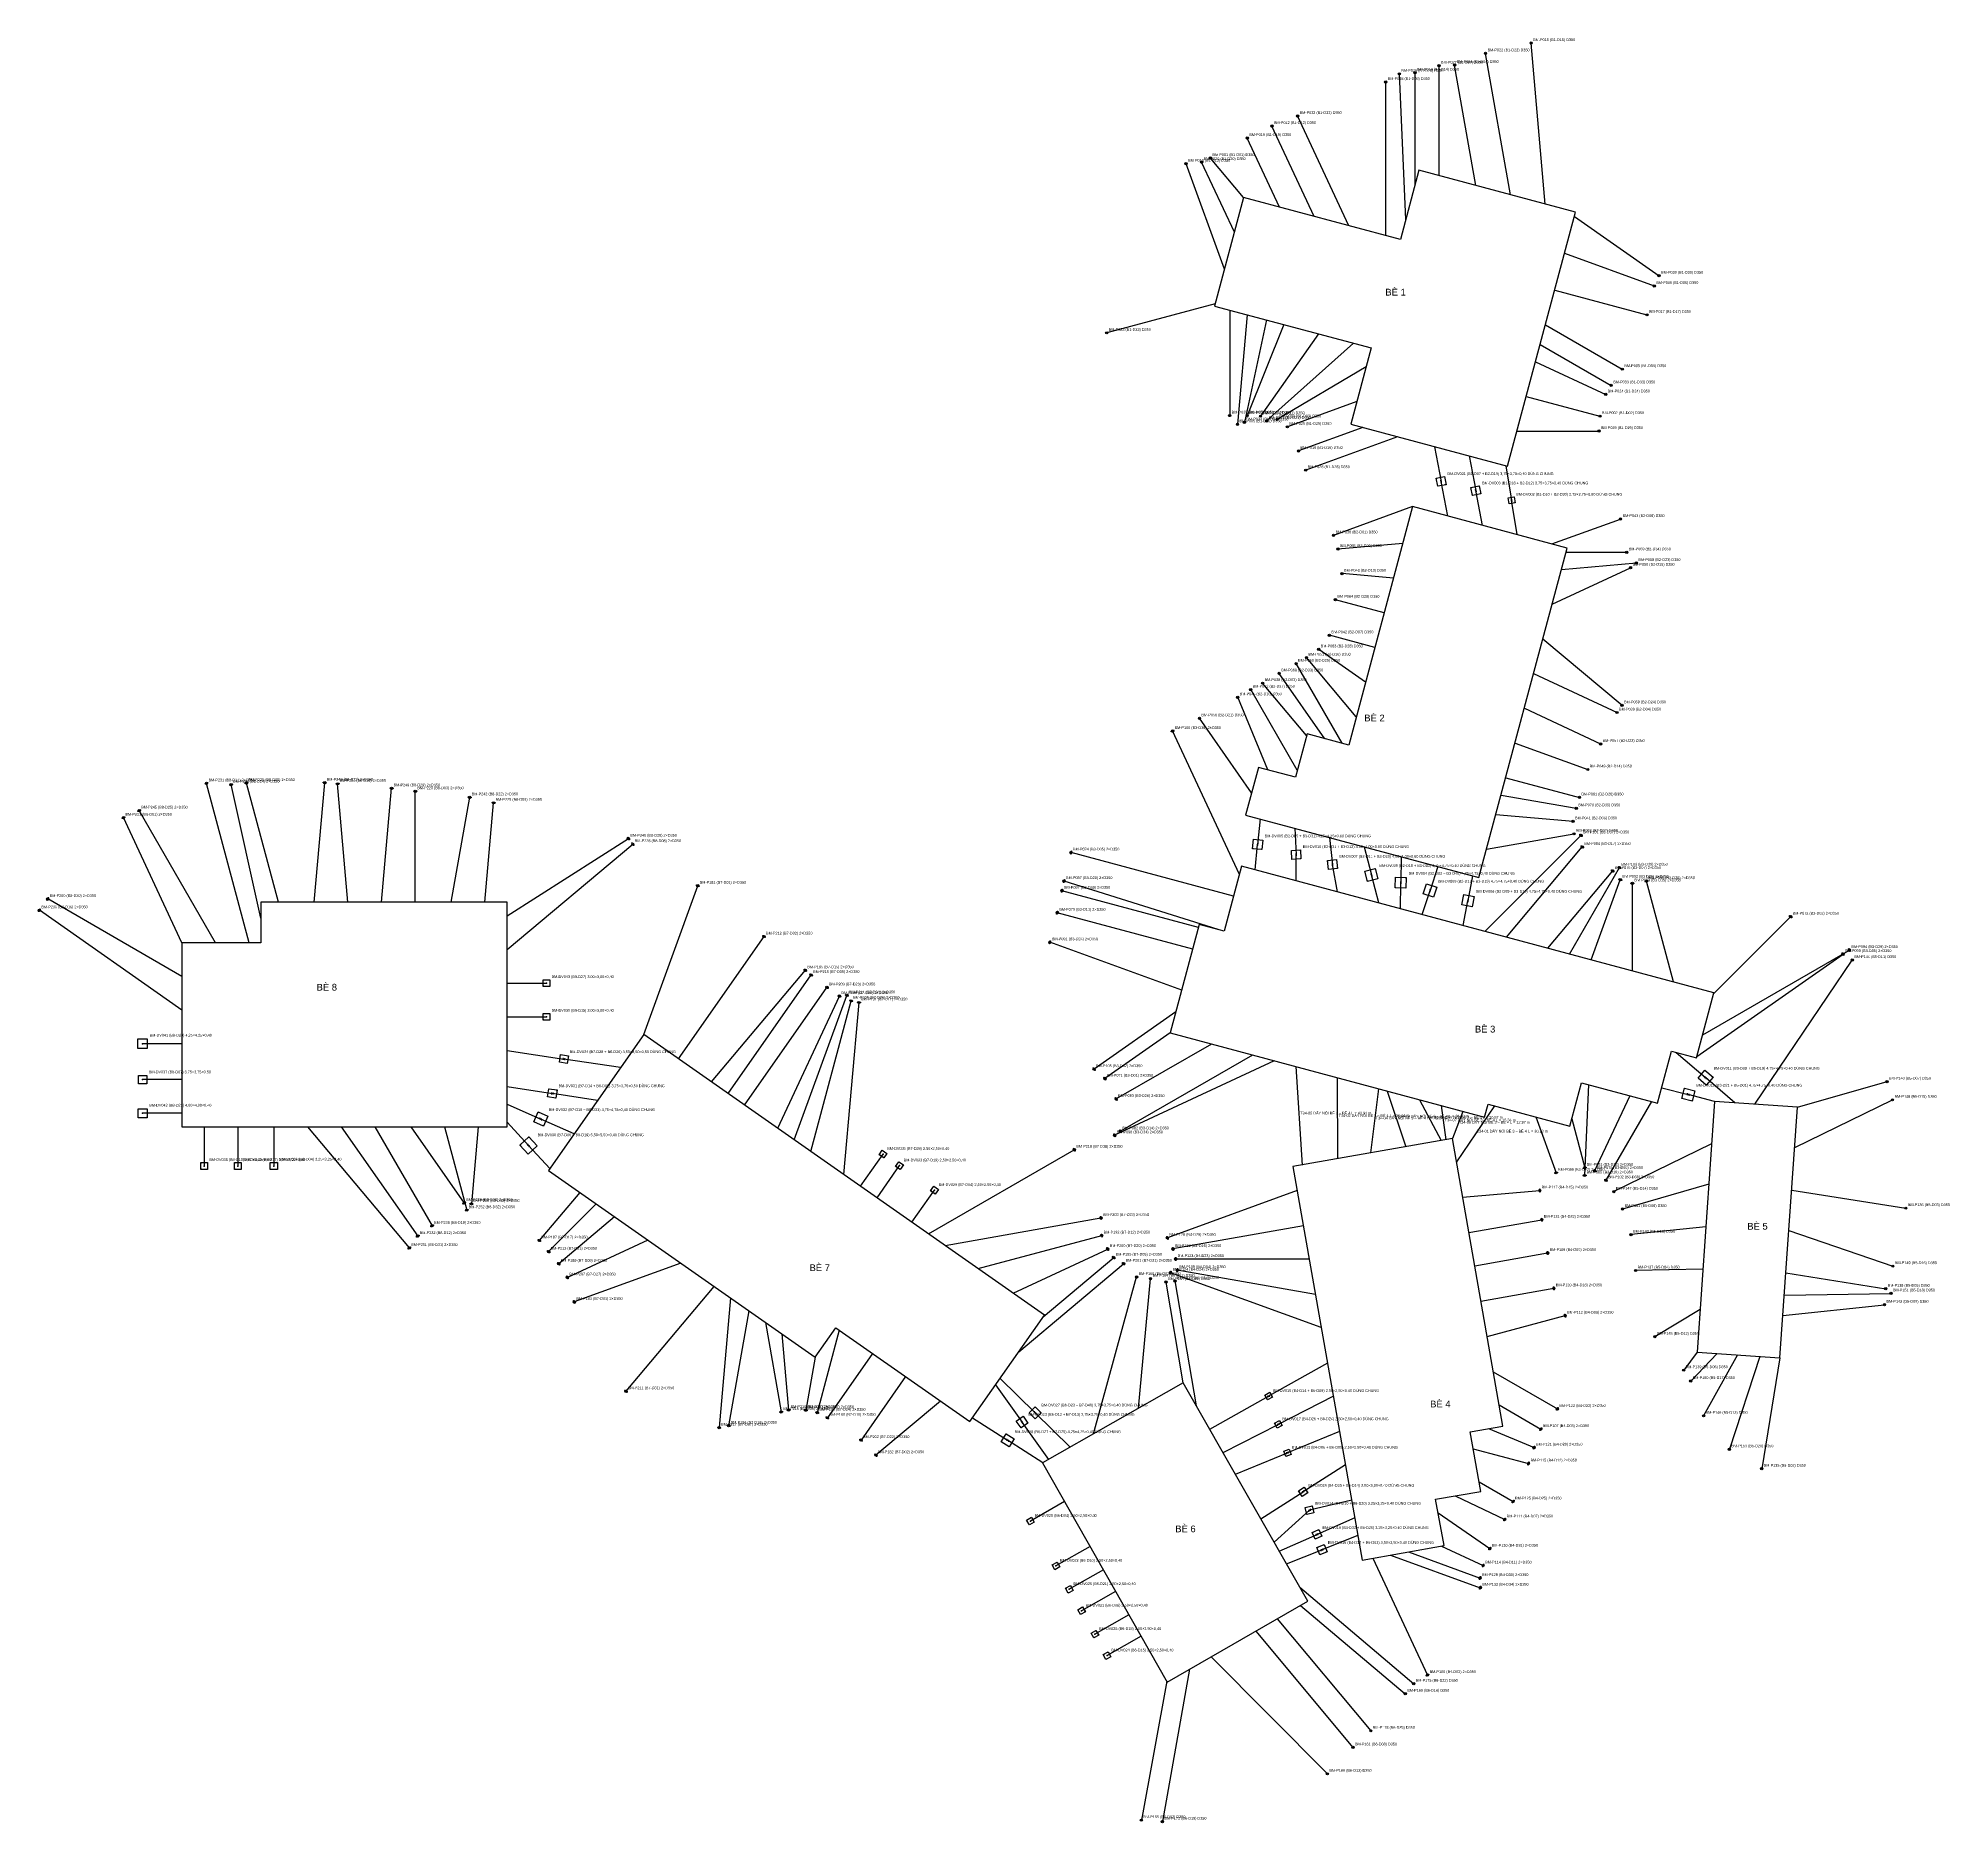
# Model space of a CAD drawing. Header units: metres. Extents: x -662 to 930, y -121 to 674.
# Drawn here: x -662 to 190, y -121 to 674 of the extents above; entities that cross this region are included whole.
import ezdxf

# ---------------------------------------------------------------- set-up
doc = ezdxf.new("R2010")
doc.units = ezdxf.units.M
for name, color, linetype in [('01_BE_PIN', 4, 'Continuous'), ('02_DAY_NEO_BO', 3, 'Continuous'), ('03_DAY_NEO_DAY', 1, 'Continuous'), ('04_COC_KHOAN_NHOI_BO', 2, 'Continuous'), ('05_DE_NEO_VIT_XOAN', 6, 'Continuous'), ('06_TOA_DO_TEXT', 7, 'Continuous'), ('10_DAY_NOI_HAI_BE', 4, 'Continuous')]:
    doc.layers.add(name, color=color, linetype=linetype)
doc.styles.add('VN', font='arial.ttf')

msp = doc.modelspace()

# ---------------------------------------------------------------- linework, layer by layer
at = {"layer": '01_BE_PIN'}
for p, q in [((-46.317, 615.327), (-54.6, 584.415)), ((23.495, 596.621), (-46.317, 615.327)), ((-124.433, 603.126), (-137.374, 554.83)), ((-54.6, 584.415), (-124.433, 603.126)), ((-6.839, 483.415), (23.495, 596.621)), ((-137.374, 554.83), (-67.541, 536.118)), ((-67.541, 536.118), (-76.651, 502.121)), ((-76.651, 502.121), (-6.839, 483.415)), ((-49.147, 465.447), (-77.617, 359.195)), ((19.771, 446.981), (-49.147, 465.447)), ((-19.57, 300.16), (19.771, 446.981)), ((-96.189, 364.172), (-101.365, 344.853)), ((-77.617, 359.195), (-96.189, 364.172)), ((-117.849, 349.27), (-123.543, 328.019)), ((-101.365, 344.853), (-117.849, 349.27)), ((-123.543, 328.019), (-19.57, 300.16)), ((-125.333, 305.205), (-133.097, 276.228)), ((85.106, 248.818), (-125.333, 305.205)), ((-452.509, 289.128), (-562.377, 289.128)), ((-562.377, 289.128), (-562.377, 271.128)), ((-452.509, 189.128), (-452.509, 289.128)), ((-144.205, 279.204), (-157.146, 230.908)), ((-133.097, 276.228), (-144.205, 279.204)), ((-597.517, 271.128), (-597.517, 189.128)), ((-562.377, 271.128), (-597.517, 271.128)), ((77.341, 219.841), (85.106, 248.818)), ((-391.73, 230.245), (-434.174, 169.628)), ((-213.192, 105.232), (-391.73, 230.245)), ((-157.146, 230.908), (-17.079, 193.377)), ((60.021, 199.635), (66.233, 222.817)), ((66.233, 222.817), (77.341, 219.841)), ((20.902, 189.411), (26.079, 208.73)), ((26.079, 208.73), (60.021, 199.635)), ((-17.079, 193.377), (-15.527, 199.172)), ((-15.527, 199.172), (20.902, 189.411)), ((85.412, 200.413), (77.599, 88.686)), ((122.336, 197.832), (85.412, 200.413)), ((114.523, 86.104), (122.336, 197.832)), ((-597.517, 189.128), (-452.509, 189.128)), ((-31.433, 183.873), (-102.491, 171.344)), ((-8.969, 55.75), (-31.433, 183.873)), ((-102.491, 171.344), (-71.582, -3.952)), ((-434.174, 169.628), (-315.353, 86.429)), ((-246.46, 57.721), (-213.192, 105.232)), ((-315.353, 86.429), (-306.176, 99.535)), ((-306.176, 99.535), (-246.46, 57.721)), ((77.599, 88.686), (114.523, 86.104)), ((-151.337, 75.045), (-214.036, 39.337)), ((-95.801, -22.311), (-151.337, 75.045)), ((-23.489, 53.234), (-8.969, 55.75)), ((-18.753, 26.565), (-23.489, 53.234)), ((-214.036, 39.337), (-158.452, -58.308)), ((-38.902, 23.161), (-18.753, 26.565)), ((-35.13, 2.476), (-38.902, 23.161)), ((-71.582, -3.952), (-35.13, 2.476)), ((-158.452, -58.308), (-95.801, -22.311))]:
    msp.add_line(p, q, dxfattribs=at)
at = {"layer": '02_DAY_NEO_BO'}
for p, q in [((-5.51, 604.39), (-16.66, 667.41)), ((9.94, 600.25), (3.66, 671.98)), ((-52.21, 593.34), (-55.04, 658.28)), ((-48.07, 608.8), (-48.07, 658.8)), ((-37.39, 612.94), (-37.39, 661.94)), ((-20.97, 608.54), (-30.43, 662.21)), ((-61.13, 586.16), (-61.13, 654.66)), ((-77.55, 590.56), (-100.37, 639.5)), ((-93, 594.7), (-111.81, 635.03)), ((-108.46, 598.85), (-122.83, 629.67)), ((-132.97, 571.25), (-150.07, 618.23)), ((-128.57, 587.67), (-143.15, 618.94)), ((-124.43, 603.13), (-139.22, 620.75)), ((22.99, 594.72), (60.67, 568.33)), ((18.59, 578.3), (58.53, 563.76)), ((-137.12, 555.8), (-185.42, 542.86)), ((14.19, 561.88), (55.24, 550.88)), ((-130.61, 553.02), (-130.61, 506.02)), ((-122.88, 550.95), (-127.17, 502.14)), ((-114.19, 548.62), (-124.11, 502.96)), ((-106.46, 546.55), (-122.88, 505.95)), ((10.04, 546.42), (44.26, 526.69)), ((-91.01, 542.41), (-116.92, 505.73)), ((-75.55, 538.27), (-114.19, 503.62)), ((7.72, 537.73), (39.33, 519.48)), ((5.64, 530), (36.91, 515.42)), ((-69.79, 527.71), (-109.48, 504.32)), ((-73.94, 512.26), (-104.95, 500.98)), ((1.5, 514.55), (34.34, 505.75)), ((-71.33, 500.7), (-99.99, 490.27)), ((-55.88, 496.55), (-96.76, 481.68)), ((-2.64, 499.09), (33.86, 499.11)), ((-49.15, 465.45), (-84.39, 452.63)), ((12.95, 448.81), (43.49, 459.92)), ((-53.55, 449.03), (-82.44, 446.51)), ((19.27, 445.11), (46.27, 445.11)), ((-57.69, 433.57), (-80.6, 435.58)), ((13.06, 421.93), (47.95, 438.2)), ((17.2, 437.38), (50.57, 440.32)), ((-61.83, 418.12), (-83.56, 423.95)), ((-70.11, 387.21), (-91, 401.84)), ((-65.97, 402.66), (-86.25, 408.1)), ((8.92, 406.47), (44.17, 376.92)), ((-80.51, 359.97), (-101.03, 395.47)), ((-74.25, 371.75), (-96.43, 398.18)), ((-100.53, 347.97), (-121.27, 383.92)), ((-96.39, 363.43), (-116.01, 386.79)), ((-88.24, 362.04), (-108.6, 391.12)), ((4.78, 391.02), (41.94, 373.69)), ((-113.7, 348.16), (-127.09, 380.5)), ((0.64, 375.57), (34.63, 359.72)), ((-120.88, 337.96), (-144.11, 371.14)), ((-126.31, 301.56), (-156.1, 365.46)), ((-3.51, 360.11), (28.91, 348.31)), ((-567.5, 271.13), (-586.52, 342.13)), ((-562.38, 282), (-575.56, 341.56)), ((-554.5, 289.13), (-568.74, 342.26)), ((-538.5, 289.13), (-533.84, 342.43)), ((-523.5, 289.13), (-528.12, 341.93)), ((-7.65, 344.66), (25.19, 335.86)), ((-508.5, 289.13), (-504.06, 339.94)), ((-493.5, 289.13), (-493.5, 338.63)), ((-477.5, 289.13), (-469.25, 335.91)), ((-462.5, 289.13), (-458.62, 333.46)), ((-9.72, 336.93), (23.76, 331.03)), ((-597.52, 271.13), (-623.51, 326.87)), ((-582.5, 271.13), (-616.5, 330.02)), ((-12.05, 328.24), (22.32, 325.24)), ((-452.51, 283.12), (-398.53, 317.51)), ((-16.93, 276.16), (25.85, 318.94)), ((-16.19, 312.78), (22.71, 319.64)), ((-452.51, 268.12), (-396.59, 315.04)), ((-128.9, 291.9), (-201.34, 311.32)), ((-7.27, 273.57), (26.45, 313.81)), ((-135.78, 276.95), (-204.45, 298.58)), ((11.08, 268.65), (40, 303.12)), ((20.74, 266.07), (42.99, 304.61)), ((30.4, 263.48), (43.4, 299.19)), ((67.1, 253.64), (55.06, 298.55)), ((-597.52, 256.13), (-657.28, 290.63)), ((-391.73, 230.25), (-367.65, 296.51)), ((-144.54, 277.97), (-205.39, 294.28)), ((48.75, 258.56), (48.75, 297.56)), ((-597.52, 241.13), (-661, 285.58)), ((-147.12, 268.31), (-207.49, 284.48)), ((85.01, 248.47), (119.3, 282.77)), ((-376.24, 219.4), (-338.1, 273.88)), ((-152.04, 249.96), (-210.77, 271.33)), ((77.51, 220.46), (142.63, 266.06)), ((80.09, 230.12), (145.48, 267.87)), ((-361.5, 209.08), (-319.7, 258.86)), ((-354.13, 203.91), (-317.14, 256.75)), ((103.4, 199.16), (146.74, 263.41)), ((-346.75, 198.75), (-310.07, 251.19)), ((-332.01, 188.43), (-304.52, 247.33)), ((-324.64, 183.27), (-301.19, 247.63)), ((-317.26, 178.1), (-299.31, 245.24)), ((-302.52, 167.78), (-295.79, 244.49)), ((-154.63, 240.3), (-191.08, 214.78)), ((-157.15, 230.91), (-186.23, 210.55)), ((-138.79, 225.99), (-181.23, 201.49)), ((-110.78, 218.48), (-181.93, 185.31)), ((-120.44, 221.07), (-179.33, 187.08)), ((29.25, 207.88), (27.46, 167.42)), ((122.33, 197.82), (162.22, 209.26)), ((47.6, 202.96), (31.96, 169.43)), ((57.26, 200.38), (37.01, 165.3)), ((121.08, 179.86), (164.67, 201.12)), ((-541.52, 189.13), (-496.2, 135.12)), ((-526.52, 189.13), (-492.39, 140.39)), ((-511.52, 189.13), (-486.02, 144.96)), ((-495.52, 189.13), (-471.72, 155.14)), ((-480.52, 189.13), (-470.56, 151.94)), ((-465.52, 189.13), (-468.53, 154.76)), ((5.72, 193.48), (14.78, 168.58)), ((21.75, 192.58), (27.57, 170.85)), ((-264.84, 141.39), (-199.89, 178.89)), ((84.09, 181.46), (40.5, 160.2)), ((82.83, 163.5), (44.38, 152.47)), ((-420.25, 159.88), (-438.25, 138.43)), ((-412.88, 154.71), (-434.09, 133.49)), ((-100.61, 160.66), (-158.4, 139.62)), ((-26.85, 157.74), (7.52, 160.71)), ((119.75, 160.91), (170.62, 152.86)), ((-404.68, 148.98), (-429.58, 128.09)), ((-257.46, 136.23), (-188.04, 148.51)), ((-97.83, 144.91), (-155.93, 134.66)), ((-24.09, 141.98), (8.42, 147.67)), ((-389.94, 138.65), (-425.74, 121.97)), ((-242.72, 125.91), (-187.66, 140.65)), ((81.51, 144.55), (48.19, 141.05)), ((118.5, 142.95), (164.83, 127)), ((-375.19, 128.33), (-422.65, 111.07)), ((-227.16, 115.01), (-185.01, 134.65)), ((-224.64, 88.89), (-177.91, 128.1)), ((-213.74, 104.45), (-182.33, 130.81)), ((-95.22, 130.13), (-154.72, 130.16)), ((-21.5, 127.21), (11.01, 132.9)), ((-191.31, 52.28), (-172.12, 122.2)), ((-171.32, 63.66), (-165.92, 121.41)), ((-151.34, 75.05), (-158.98, 119.9)), ((-89.84, 99.6), (-157.01, 124.09)), ((-145.47, 64.75), (-154.97, 120.44)), ((-92.45, 114.38), (-154, 125.23)), ((80.18, 125.6), (50.18, 125.07)), ((117.17, 124), (161.62, 116.96)), ((-360.45, 118.01), (-399.66, 71.28)), ((-353.08, 112.84), (-358.12, 55.06)), ((-18.73, 111.45), (13.77, 117.15)), ((116.48, 114.02), (163.97, 114.85)), ((-344.89, 107.11), (-353.89, 55.9)), ((-15.97, 95.69), (18.81, 104.97)), ((78.92, 107.64), (58.78, 95.54)), ((115.85, 105.04), (161.1, 109.8)), ((-337.51, 101.95), (-330.48, 62.07)), ((-330.14, 96.78), (-327.19, 62.91)), ((-304.58, 98.42), (-314.42, 61.72)), ((-315.4, 86.46), (-319.56, 62.82)), ((-289.84, 88.09), (-309.91, 59.42)), ((77.6, 88.69), (71.65, 80.65)), ((86.58, 88.06), (74.77, 75.83)), ((95.56, 87.43), (80.52, 60.32)), ((105.53, 86.73), (91.97, 45.43)), ((114.51, 86.1), (106.4, 36.74)), ((-275.09, 77.77), (-294.88, 49.51)), ((-13.21, 79.93), (15.35, 63.4)), ((-259.53, 66.87), (-288.26, 42.77)), ((-10.62, 65.15), (7.99, 54.39)), ((-15.33, 54.65), (4.97, 46.18)), ((-22.14, 45.64), (2.5, 39.07)), ((-19.52, 30.87), (-4.35, 22.14)), ((-37.79, 17.07), (-14.76, 1.14)), ((-30.22, 24.63), (-8.09, 14.12)), ((-36.28, 2.27), (-17.7, -6.39)), ((-66.81, -3.11), (-42.5, -55.22)), ((-58.93, -1.72), (-18.99, -16.26)), ((-51.05, -0.33), (-19.1, -11.96)), ((-99.38, -16.03), (-48.66, -59.04)), ((-99.07, -24.19), (-52.42, -63.49)), ((-109.47, -30.17), (-67.78, -80.04)), ((-119.01, -35.65), (-75.72, -87.44)), ((-138.95, -47.1), (-87.09, -99.19)), ((-158.7, -57.86), (-170.01, -119.84)), ((-148.49, -52.58), (-160.62, -120.51))]:
    msp.add_line(p, q, dxfattribs=at)
at = {"layer": '03_DAY_NEO_DAY'}
for p, q in [((-39.46, 492.15), (-36.44, 476.69)), ((-24, 488.01), (-20.98, 472.55)), ((-7.58, 483.61), (-5.04, 468.28)), ((-33.42, 461.23), (-36.44, 476.69)), ((-17.96, 457.09), (-20.98, 472.55)), ((-2.51, 452.95), (-5.04, 468.28)), ((-117.07, 326.28), (-118.19, 314.93)), ((-101.61, 322.14), (-101.05, 310.35)), ((-86.16, 318), (-84.86, 305.99)), ((-119.32, 303.59), (-118.19, 314.93)), ((-100.97, 298.68), (-101.05, 310.35)), ((-70.7, 313.86), (-67.48, 301.35)), ((-54.28, 309.46), (-54.44, 297.86)), ((-82.62, 293.76), (-84.86, 305.99)), ((-64.26, 288.84), (-67.48, 301.35)), ((-37.86, 305.06), (-41.4, 294.37)), ((-22.4, 300.92), (-24.49, 289.84)), ((-54.61, 286.25), (-54.44, 297.86)), ((-44.95, 283.67), (-41.4, 294.37)), ((-26.59, 278.75), (-24.49, 289.84)), ((-452.51, 253.12), (-435.01, 253.12)), ((-452.51, 238.12), (-435.01, 238.12)), ((-597.52, 226.13), (-615.02, 226.13)), ((-452.51, 223.12), (-427.28, 219.31)), ((68.3, 222.26), (81.36, 211.02)), ((-402.05, 215.5), (-427.28, 219.31)), ((-597.52, 210.13), (-615.02, 210.13)), ((-452.51, 207.12), (-432.44, 203.94)), ((61.87, 206.53), (73.64, 203.47)), ((94.42, 199.78), (81.36, 211.02)), ((-452.51, 199.12), (-437.6, 192.57)), ((-412.38, 200.76), (-432.44, 203.94)), ((85.41, 200.41), (73.64, 203.47)), ((-597.52, 195.13), (-615.02, 195.13)), ((-587.52, 189.13), (-587.52, 171.63)), ((-572.52, 189.13), (-572.52, 171.63)), ((-556.52, 189.13), (-556.52, 171.63)), ((-452.51, 191.12), (-443.05, 180.79)), ((-422.7, 186.01), (-437.6, 192.57)), ((-433.6, 170.45), (-443.05, 180.79)), ((-295.15, 162.62), (-285.11, 176.95)), ((-287.77, 157.45), (-277.74, 171.79)), ((-272.21, 146.56), (-262.17, 160.89)), ((-232.95, 77.01), (-217.34, 61.68)), ((-87.06, 83.85), (-113.29, 69.09)), ((-234.96, 74.14), (-223.13, 57.52)), ((-139.52, 54.33), (-113.29, 69.09)), ((-84.46, 69.08), (-109.01, 56.5)), ((-201.74, 46.34), (-217.34, 61.68)), ((-245.29, 59.4), (-229.59, 49.41)), ((-211.3, 40.9), (-223.13, 57.52)), ((-133.57, 43.91), (-109.01, 56.5)), ((-81.68, 53.32), (-104.9, 43.84)), ((-213.9, 39.41), (-229.59, 49.41)), ((-128.12, 34.35), (-104.9, 43.84)), ((-79.08, 38.55), (-97.9, 26.46)), ((-116.73, 14.37), (-97.9, 26.46)), ((-204.22, 22.09), (-219.43, 13.43)), ((-110.78, 3.95), (-95.09, 18.29)), ((-76.3, 22.79), (-95.09, 18.29)), ((-74.91, 14.91), (-91.73, 7.48)), ((-192.84, 2.1), (-208.05, -6.56)), ((-108.55, 0.04), (-91.73, 7.48)), ((-105.33, -5.61), (-89.54, 0.65)), ((-73.52, 7.03), (-89.54, 0.65)), ((-186.9, -8.33), (-202.11, -16.98)), ((-181.46, -17.89), (-196.67, -26.54)), ((-175.53, -28.32), (-190.73, -36.97)), ((-170.08, -37.88), (-185.29, -46.53))]:
    msp.add_line(p, q, dxfattribs=at)
at = {"layer": '04_COC_KHOAN_NHOI_BO'}
for centre, radius in [((-16.66, 667.41), 0.5), ((-16.66, 667.41), 0.175), ((3.66, 671.98), 0.5), ((3.66, 671.98), 0.175), ((-55.04, 658.28), 0.5), ((-55.04, 658.28), 0.175), ((-48.07, 658.8), 0.5), ((-48.07, 658.8), 0.175), ((-37.39, 661.94), 0.5), ((-37.39, 661.94), 0.175), ((-30.43, 662.21), 0.5), ((-30.43, 662.21), 0.175), ((-61.13, 654.66), 0.5), ((-61.13, 654.66), 0.175), ((-100.37, 639.5), 0.5), ((-100.37, 639.5), 0.175), ((-111.81, 635.03), 0.5), ((-111.81, 635.03), 0.175), ((-122.83, 629.67), 0.5), ((-122.83, 629.67), 0.175), ((-150.07, 618.23), 0.5), ((-150.07, 618.23), 0.175), ((-143.15, 618.94), 0.5), ((-143.15, 618.94), 0.175), ((-139.22, 620.75), 0.5), ((-139.22, 620.75), 0.175), ((58.53, 563.76), 0.5), ((58.53, 563.76), 0.175), ((60.67, 568.33), 0.5), ((60.67, 568.33), 0.175), ((55.24, 550.88), 0.5), ((55.24, 550.88), 0.175), ((-185.42, 542.86), 0.5), ((-185.42, 542.86), 0.175), ((39.33, 519.48), 0.5), ((39.33, 519.48), 0.175), ((44.26, 526.69), 0.5), ((44.26, 526.69), 0.175), ((36.91, 515.42), 0.5), ((36.91, 515.42), 0.175), ((-130.61, 506.02), 0.5), ((-130.61, 506.02), 0.175), ((-127.17, 502.14), 0.5), ((-124.11, 502.96), 0.5), ((-124.11, 502.96), 0.175), ((-122.88, 505.95), 0.5), ((-122.88, 505.95), 0.175), ((-116.92, 505.73), 0.5), ((-116.92, 505.73), 0.175), ((-114.19, 503.62), 0.5), ((-114.19, 503.62), 0.175), ((-109.48, 504.32), 0.5), ((-109.48, 504.32), 0.175), ((34.34, 505.75), 0.5), ((34.34, 505.75), 0.175), ((-127.17, 502.14), 0.175), ((-104.95, 500.98), 0.5), ((-104.95, 500.98), 0.175), ((33.86, 499.11), 0.5), ((33.86, 499.11), 0.175), ((-99.99, 490.27), 0.5), ((-99.99, 490.27), 0.175), ((-96.76, 481.68), 0.5), ((-96.76, 481.68), 0.175), ((43.49, 459.92), 0.5), ((43.49, 459.92), 0.175), ((-84.39, 452.63), 0.5), ((-84.39, 452.63), 0.175), ((-82.44, 446.51), 0.5), ((-82.44, 446.51), 0.175), ((46.27, 445.11), 0.5), ((46.27, 445.11), 0.175), ((-80.6, 435.58), 0.5), ((-80.6, 435.58), 0.175), ((47.95, 438.2), 0.5), ((47.95, 438.2), 0.175), ((50.57, 440.32), 0.5), ((50.57, 440.32), 0.175), ((-83.56, 423.95), 0.5), ((-83.56, 423.95), 0.175), ((-91, 401.84), 0.5), ((-91, 401.84), 0.175), ((-86.25, 408.1), 0.5), ((-86.25, 408.1), 0.175), ((-101.03, 395.47), 0.5), ((-101.03, 395.47), 0.175), ((-96.43, 398.18), 0.5), ((-96.43, 398.18), 0.175), ((-121.27, 383.92), 0.5), ((-121.27, 383.92), 0.175), ((-116.01, 386.79), 0.5), ((-116.01, 386.79), 0.175), ((-108.6, 391.12), 0.5), ((-108.6, 391.12), 0.175), ((-127.09, 380.5), 0.5), ((-127.09, 380.5), 0.175), ((44.17, 376.92), 0.5), ((44.17, 376.92), 0.175), ((-144.11, 371.14), 0.5), ((-144.11, 371.14), 0.175), ((41.94, 373.69), 0.5), ((41.94, 373.69), 0.175), ((-156.576, 365.238), 0.175), ((-156.1, 365.46), 0.5), ((-155.624, 365.682), 0.175), ((34.63, 359.72), 0.5), ((34.63, 359.72), 0.175), ((-587.027, 341.994), 0.175), ((-586.52, 342.13), 0.5), ((-586.013, 342.266), 0.175), ((-576.073, 341.447), 0.175), ((-575.56, 341.56), 0.5), ((-575.047, 341.673), 0.175), ((-569.247, 342.124), 0.175), ((-568.74, 342.26), 0.5), ((-568.233, 342.396), 0.175), ((-534.363, 342.476), 0.175), ((-533.84, 342.43), 0.5), ((-533.317, 342.384), 0.175), ((-528.643, 341.884), 0.175), ((-528.12, 341.93), 0.5), ((-527.597, 341.976), 0.175), ((28.91, 348.31), 0.5), ((28.91, 348.31), 0.175), ((-504.583, 339.986), 0.175), ((-504.06, 339.94), 0.5), ((-503.537, 339.894), 0.175), ((-494.025, 338.63), 0.175), ((-493.5, 338.63), 0.5), ((-492.975, 338.63), 0.175), ((-469.767, 336.001), 0.175), ((-469.25, 335.91), 0.5), ((-468.733, 335.819), 0.175), ((-459.143, 333.506), 0.175), ((-458.62, 333.46), 0.5), ((-458.097, 333.414), 0.175), ((25.19, 335.86), 0.5), ((25.19, 335.86), 0.175), ((-623.986, 326.648), 0.175), ((-623.51, 326.87), 0.5), ((-623.034, 327.092), 0.175), ((-616.955, 329.758), 0.175), ((-616.5, 330.02), 0.5), ((-616.045, 330.282), 0.175), ((22.32, 325.24), 0.5), ((22.32, 325.24), 0.175), ((23.76, 331.03), 0.5), ((23.76, 331.03), 0.175), ((-398.53, 317.51), 0.5), ((-398.812, 317.953), 0.175), ((-398.248, 317.067), 0.175), ((-396.927, 315.442), 0.175), ((-396.59, 315.04), 0.5), ((22.71, 319.64), 0.5), ((22.71, 319.64), 0.175), ((25.479, 319.311), 0.175), ((25.85, 318.94), 0.5), ((26.221, 318.569), 0.175), ((-396.253, 314.638), 0.175), ((-201.34, 311.32), 0.5), ((-201.476, 310.813), 0.175), ((-201.204, 311.827), 0.175), ((26.048, 314.147), 0.175), ((26.45, 313.81), 0.5), ((26.852, 313.473), 0.175), ((-204.45, 298.58), 0.5), ((-204.608, 298.079), 0.175), ((-204.292, 299.081), 0.175), ((39.598, 303.457), 0.175), ((40, 303.12), 0.5), ((40.402, 302.783), 0.175), ((42.535, 304.872), 0.175), ((42.99, 304.61), 0.5), ((42.907, 299.37), 0.175), ((43.4, 299.19), 0.5), ((43.445, 304.348), 0.175), ((43.893, 299.01), 0.175), ((54.553, 298.414), 0.175), ((55.06, 298.55), 0.5), ((55.567, 298.686), 0.175), ((-657.28, 290.63), 0.5), ((-657.542, 290.175), 0.175), ((-657.018, 291.085), 0.175), ((-368.143, 296.689), 0.175), ((-367.65, 296.51), 0.5), ((-367.157, 296.331), 0.175), ((-205.39, 294.28), 0.5), ((-205.526, 293.773), 0.175), ((-205.254, 294.787), 0.175), ((48.225, 297.56), 0.175), ((48.75, 297.56), 0.5), ((49.275, 297.56), 0.175), ((-661, 285.58), 0.5), ((-661.301, 285.15), 0.175), ((-660.699, 286.01), 0.175), ((-207.49, 284.48), 0.5), ((-207.626, 283.973), 0.175), ((-207.354, 284.987), 0.175), ((118.929, 283.141), 0.175), ((119.3, 282.77), 0.5), ((119.671, 282.399), 0.175), ((-338.53, 274.181), 0.175), ((-338.1, 273.88), 0.5), ((-337.67, 273.579), 0.175), ((-210.77, 271.33), 0.5), ((-210.95, 270.837), 0.175), ((-210.59, 271.823), 0.175), ((142.63, 266.06), 0.5), ((142.329, 266.49), 0.175), ((142.931, 265.63), 0.175), ((145.48, 267.87), 0.5), ((145.218, 268.325), 0.175), ((145.742, 267.415), 0.175), ((-320.102, 259.198), 0.175), ((-319.7, 258.86), 0.5), ((-319.298, 258.522), 0.175), ((-317.57, 257.051), 0.175), ((-317.14, 256.75), 0.5), ((-316.71, 256.449), 0.175), ((146.74, 263.41), 0.5), ((146.74, 263.41), 0.175), ((-310.5, 251.491), 0.175), ((-310.07, 251.19), 0.5), ((-309.64, 250.889), 0.175), ((-304.996, 247.552), 0.175), ((-304.52, 247.33), 0.5), ((-304.044, 247.108), 0.175), ((-301.683, 247.81), 0.175), ((-301.19, 247.63), 0.5), ((-300.697, 247.45), 0.175), ((-299.817, 245.376), 0.175), ((-299.31, 245.24), 0.5), ((-298.803, 245.104), 0.175), ((-296.313, 244.536), 0.175), ((-295.79, 244.49), 0.5), ((-295.267, 244.444), 0.175), ((-191.08, 214.78), 0.5), ((-191.381, 215.21), 0.175), ((-190.779, 214.35), 0.175), ((-186.23, 210.55), 0.5), ((-186.531, 210.98), 0.175), ((-185.929, 210.12), 0.175), ((162.22, 209.26), 0.5), ((162.22, 209.26), 0.175), ((-181.23, 201.49), 0.5), ((-181.492, 201.945), 0.175), ((-180.968, 201.035), 0.175), ((164.67, 201.12), 0.5), ((164.67, 201.12), 0.175), ((-179.33, 187.08), 0.5), ((-179.592, 187.535), 0.175), ((-199.89, 178.89), 0.5), ((-200.153, 179.345), 0.175), ((-181.93, 185.31), 0.5), ((-182.152, 185.786), 0.175), ((-181.708, 184.834), 0.175), ((-179.068, 186.625), 0.175), ((-199.627, 178.435), 0.175), ((27.063, 170.714), 0.175), ((27.57, 170.85), 0.5), ((28.077, 170.986), 0.175), ((14.287, 168.4), 0.175), ((14.78, 168.58), 0.5), ((15.273, 168.76), 0.175), ((26.936, 167.443), 0.175), ((27.46, 167.42), 0.5), ((27.984, 167.397), 0.175), ((31.484, 169.652), 0.175), ((31.96, 169.43), 0.5), ((32.436, 169.208), 0.175), ((36.555, 165.562), 0.175), ((37.01, 165.3), 0.5), ((37.465, 165.038), 0.175), ((-472.15, 154.839), 0.175), ((-471.72, 155.14), 0.5), ((-471.29, 155.441), 0.175), ((-469.053, 154.806), 0.175), ((-468.53, 154.76), 0.5), ((-468.007, 154.714), 0.175), ((7.52, 160.71), 0.5), ((7.475, 161.233), 0.175), ((7.565, 160.187), 0.175), ((40.5, 160.2), 0.5), ((40.5, 160.2), 0.175), ((170.62, 152.86), 0.5), ((-486.475, 144.698), 0.175), ((-486.02, 144.96), 0.5), ((-485.565, 145.222), 0.175), ((-471.067, 151.804), 0.175), ((-470.56, 151.94), 0.5), ((-470.053, 152.076), 0.175), ((-188.04, 148.51), 0.5), ((-188.131, 149.027), 0.175), ((-187.949, 147.993), 0.175), ((8.42, 147.67), 0.5), ((8.329, 148.187), 0.175), ((8.511, 147.153), 0.175), ((44.38, 152.47), 0.5), ((44.38, 152.47), 0.175), ((170.62, 152.86), 0.175), ((-492.82, 140.089), 0.175), ((-492.39, 140.39), 0.5), ((-491.96, 140.691), 0.175), ((-438.652, 138.767), 0.175), ((-438.25, 138.43), 0.5), ((-437.848, 138.093), 0.175), ((-187.66, 140.65), 0.5), ((-187.796, 141.157), 0.175), ((-187.524, 140.143), 0.175), ((-158.4, 139.62), 0.5), ((-158.58, 140.113), 0.175), ((-158.22, 139.127), 0.175), ((48.19, 141.05), 0.5), ((48.19, 141.05), 0.175), ((-496.602, 134.783), 0.175), ((-496.2, 135.12), 0.5), ((-495.798, 135.457), 0.175), ((-434.461, 133.861), 0.175), ((-434.09, 133.49), 0.5), ((-433.719, 133.119), 0.175), ((-429.917, 128.492), 0.175), ((-429.58, 128.09), 0.5), ((-429.243, 127.688), 0.175), ((-185.01, 134.65), 0.5), ((-185.232, 135.126), 0.175), ((-184.788, 134.174), 0.175), ((-182.667, 131.212), 0.175), ((-182.33, 130.81), 0.5), ((-181.993, 130.408), 0.175), ((-178.247, 128.502), 0.175), ((-177.91, 128.1), 0.5), ((-177.573, 127.698), 0.175), ((-155.93, 134.66), 0.5), ((-156.021, 135.177), 0.175), ((-155.839, 134.143), 0.175), ((-154.72, 130.16), 0.5), ((-154.72, 130.685), 0.175), ((-154.72, 129.635), 0.175), ((11.01, 132.9), 0.5), ((10.919, 133.417), 0.175), ((11.101, 132.383), 0.175), ((-425.74, 121.97), 0.5), ((-425.962, 122.446), 0.175), ((-425.518, 121.494), 0.175), ((-172.12, 122.2), 0.5), ((-172.12, 122.2), 0.175), ((-165.92, 121.41), 0.5), ((-165.92, 121.41), 0.175), ((-158.98, 119.9), 0.5), ((-158.98, 119.9), 0.175), ((-157.01, 124.09), 0.5), ((-157.19, 123.597), 0.175), ((-156.83, 124.583), 0.175), ((-154.97, 120.44), 0.5), ((-154.97, 120.44), 0.175), ((-154, 125.23), 0.5), ((-154.091, 124.713), 0.175), ((-153.909, 125.747), 0.175), ((50.18, 125.07), 0.5), ((50.18, 125.07), 0.175), ((164.83, 127), 0.5), ((164.83, 127), 0.175), ((-422.65, 111.07), 0.5), ((-422.829, 111.563), 0.175), ((-422.471, 110.577), 0.175), ((13.77, 117.15), 0.5), ((13.679, 117.667), 0.175), ((13.861, 116.633), 0.175), ((161.62, 116.96), 0.5), ((161.62, 116.96), 0.175), ((163.97, 114.85), 0.5), ((163.97, 114.85), 0.175), ((18.81, 104.97), 0.5), ((18.675, 105.477), 0.175), ((18.945, 104.463), 0.175), ((161.1, 109.8), 0.5), ((161.1, 109.8), 0.175), ((58.78, 95.54), 0.5), ((58.78, 95.54), 0.175), ((71.65, 80.65), 0.5), ((71.65, 80.65), 0.175), ((-400.062, 71.617), 0.175), ((-399.66, 71.28), 0.5), ((-399.258, 70.943), 0.175), ((74.77, 75.83), 0.5), ((74.77, 75.83), 0.175), ((-330.997, 61.979), 0.175), ((-330.48, 62.07), 0.5), ((-329.963, 62.161), 0.175), ((-327.713, 62.864), 0.175), ((-327.19, 62.91), 0.5), ((-326.667, 62.956), 0.175), ((-320.077, 62.911), 0.175), ((-319.56, 62.82), 0.5), ((-319.043, 62.729), 0.175), ((-314.927, 61.856), 0.175), ((-314.42, 61.72), 0.5), ((-313.913, 61.584), 0.175), ((-310.34, 59.721), 0.175), ((-309.91, 59.42), 0.5), ((15.35, 63.4), 0.5), ((15.087, 62.946), 0.175), ((15.613, 63.854), 0.175), ((80.52, 60.32), 0.5), ((80.52, 60.32), 0.175), ((-358.643, 55.106), 0.175), ((-358.12, 55.06), 0.5), ((-357.597, 55.014), 0.175), ((-354.407, 55.991), 0.175), ((-353.89, 55.9), 0.5), ((-353.373, 55.809), 0.175), ((-309.48, 59.119), 0.175), ((7.99, 54.39), 0.5), ((7.727, 53.936), 0.175), ((8.253, 54.844), 0.175), ((-295.31, 49.811), 0.175), ((-294.88, 49.51), 0.5), ((-294.45, 49.209), 0.175), ((-288.597, 43.172), 0.175), ((-288.26, 42.77), 0.5), ((4.97, 46.18), 0.5), ((4.768, 45.695), 0.175), ((5.172, 46.665), 0.175), ((91.97, 45.43), 0.5), ((91.97, 45.43), 0.175), ((-287.923, 42.368), 0.175), ((2.5, 39.07), 0.5), ((2.365, 38.563), 0.175), ((2.635, 39.577), 0.175), ((106.4, 36.74), 0.5), ((106.4, 36.74), 0.175), ((-4.35, 22.14), 0.5), ((-4.612, 21.685), 0.175), ((-4.088, 22.595), 0.175), ((-8.09, 14.12), 0.5), ((-8.315, 13.646), 0.175), ((-7.865, 14.594), 0.175), ((-14.76, 1.14), 0.5), ((-15.059, 0.708), 0.175), ((-14.461, 1.572), 0.175), ((-17.7, -6.39), 0.5), ((-17.922, -6.866), 0.175), ((-17.478, -5.914), 0.175), ((-19.1, -11.96), 0.5), ((-18.99, -16.26), 0.5), ((-19.28, -12.453), 0.175), ((-19.17, -16.753), 0.175), ((-18.92, -11.467), 0.175), ((-18.81, -15.767), 0.175), ((-48.66, -59.04), 0.5), ((-48.66, -59.04), 0.175), ((-42.976, -55.442), 0.175), ((-42.5, -55.22), 0.5), ((-42.024, -54.998), 0.175), ((-52.42, -63.49), 0.5), ((-52.42, -63.49), 0.175), ((-67.78, -80.04), 0.5), ((-67.78, -80.04), 0.175), ((-75.72, -87.44), 0.5), ((-75.72, -87.44), 0.175), ((-87.09, -99.19), 0.5), ((-87.09, -99.19), 0.175), ((-170.01, -119.84), 0.5), ((-170.01, -119.84), 0.175), ((-160.62, -120.51), 0.5), ((-160.62, -120.51), 0.175)]:
    msp.add_circle(centre, radius, dxfattribs=at)
for p in [(-16.66, 667.41), (3.66, 671.98), (-55.04, 658.28), (-48.07, 658.8), (-37.39, 661.94), (-30.43, 662.21), (-61.13, 654.66), (-100.37, 639.5), (-111.81, 635.03), (-122.83, 629.67), (-150.07, 618.23), (-143.15, 618.94), (-139.22, 620.75), (58.53, 563.76), (60.67, 568.33), (55.24, 550.88), (-185.42, 542.86), (44.26, 526.69), (36.91, 515.42), (39.33, 519.48), (-130.61, 506.02), (-124.11, 502.96), (-122.88, 505.95), (-116.92, 505.73), (-114.19, 503.62), (-109.48, 504.32), (34.34, 505.75), (-127.17, 502.14), (-104.95, 500.98), (33.86, 499.11), (-99.99, 490.27), (-96.76, 481.68), (43.49, 459.92), (-84.39, 452.63), (-82.44, 446.51), (46.27, 445.11), (-80.6, 435.58), (47.95, 438.2), (50.57, 440.32), (-83.56, 423.95), (-91, 401.84), (-86.25, 408.1), (-101.03, 395.47), (-96.43, 398.18), (-121.27, 383.92), (-116.01, 386.79), (-108.6, 391.12), (-127.09, 380.5), (44.17, 376.92), (-144.11, 371.14), (41.94, 373.69), (-156.1, 365.46), (34.63, 359.72), (-586.52, 342.13), (-575.56, 341.56), (-568.74, 342.26), (-533.84, 342.43), (-528.12, 341.93), (28.91, 348.31), (-504.06, 339.94), (-493.5, 338.63), (-469.25, 335.91), (-458.62, 333.46), (25.19, 335.86), (-623.51, 326.87), (-616.5, 330.02), (22.32, 325.24), (23.76, 331.03), (-398.53, 317.51), (22.71, 319.64), (25.85, 318.94), (-396.59, 315.04), (-201.34, 311.32), (26.45, 313.81), (-204.45, 298.58), (40, 303.12), (42.99, 304.61), (43.4, 299.19), (55.06, 298.55), (-657.28, 290.63), (-367.65, 296.51), (-205.39, 294.28), (48.75, 297.56), (-661, 285.58), (-207.49, 284.48), (119.3, 282.77), (-338.1, 273.88), (-210.77, 271.33), (142.63, 266.06), (145.48, 267.87), (-319.7, 258.86), (-317.14, 256.75), (146.74, 263.41), (-310.07, 251.19), (-304.52, 247.33), (-301.19, 247.63), (-299.31, 245.24), (-295.79, 244.49), (-191.08, 214.78), (-186.23, 210.55), (162.22, 209.26), (-181.23, 201.49), (164.67, 201.12), (-199.89, 178.89), (-181.93, 185.31), (-179.33, 187.08), (27.57, 170.85), (14.78, 168.58), (27.46, 167.42), (31.96, 169.43), (37.01, 165.3), (-471.72, 155.14), (-468.53, 154.76), (7.52, 160.71), (40.5, 160.2), (-486.02, 144.96), (-470.56, 151.94), (-188.04, 148.51), (8.42, 147.67), (44.38, 152.47), (170.62, 152.86), (-492.39, 140.39), (-438.25, 138.43), (-187.66, 140.65), (-158.4, 139.62), (48.19, 141.05), (-496.2, 135.12), (-434.09, 133.49), (-429.58, 128.09), (-185.01, 134.65), (-182.33, 130.81), (-177.91, 128.1), (-155.93, 134.66), (-154.72, 130.16), (11.01, 132.9), (-425.74, 121.97), (-172.12, 122.2), (-165.92, 121.41), (-158.98, 119.9), (-157.01, 124.09), (-154.97, 120.44), (-154, 125.23), (50.18, 125.07), (164.83, 127), (-422.65, 111.07), (13.77, 117.15), (161.62, 116.96), (163.97, 114.85), (18.81, 104.97), (161.1, 109.8), (58.78, 95.54), (71.65, 80.65), (-399.66, 71.28), (74.77, 75.83), (-330.48, 62.07), (-327.19, 62.91), (-319.56, 62.82), (-314.42, 61.72), (15.35, 63.4), (80.52, 60.32), (-358.12, 55.06), (-353.89, 55.9), (-309.91, 59.42), (7.99, 54.39), (-294.88, 49.51), (-288.26, 42.77), (4.97, 46.18), (91.97, 45.43), (2.5, 39.07), (106.4, 36.74), (-4.35, 22.14), (-8.09, 14.12), (-14.76, 1.14), (-17.7, -6.39), (-19.1, -11.96), (-18.99, -16.26), (-48.66, -59.04), (-42.5, -55.22), (-52.42, -63.49), (-67.78, -80.04), (-75.72, -87.44), (-87.09, -99.19), (-170.01, -119.84), (-160.62, -120.51)]:
    msp.add_point(p, dxfattribs=at)
at = {"layer": '05_DE_NEO_VIT_XOAN'}
for p, q in [((-38.641, 478.169), (-34.961, 478.891)), ((-37.919, 474.489), (-38.641, 478.169)), ((-36.367, 477.233), (-36.667, 477.233)), ((-36.667, 477.233), (-36.667, 476.933)), ((-36.367, 476.933), (-36.367, 477.233)), ((-34.961, 478.891), (-34.239, 475.211)), ((-34.239, 475.211), (-37.919, 474.489)), ((-36.667, 476.933), (-36.367, 476.933)), ((-36.213, 476.447), (-36.513, 476.447)), ((-36.513, 476.447), (-36.513, 476.147)), ((-36.513, 476.147), (-36.213, 476.147)), ((-36.213, 476.147), (-36.213, 476.447)), ((-23.181, 474.029), (-19.501, 474.751)), ((-22.459, 470.349), (-23.181, 474.029)), ((-18.779, 471.071), (-22.459, 470.349)), ((-20.907, 473.093), (-21.207, 473.093)), ((-21.207, 473.093), (-21.207, 472.793)), ((-21.207, 472.793), (-20.907, 472.793)), ((-20.753, 472.307), (-21.053, 472.307)), ((-21.053, 472.307), (-21.053, 472.007)), ((-21.053, 472.007), (-20.753, 472.007)), ((-20.907, 472.793), (-20.907, 473.093)), ((-20.753, 472.007), (-20.753, 472.307)), ((-19.501, 474.751), (-18.779, 471.071)), ((-6.621, 469.412), (-3.908, 469.861)), ((-6.172, 466.699), (-6.621, 469.412)), ((-4.955, 468.825), (-5.255, 468.825)), ((-5.255, 468.825), (-5.255, 468.525)), ((-5.255, 468.525), (-4.955, 468.525)), ((-4.955, 468.525), (-4.955, 468.825)), ((-3.908, 469.861), (-3.459, 467.148)), ((-3.459, 467.148), (-6.172, 466.699)), ((-4.825, 468.035), (-5.125, 468.035)), ((-5.125, 468.035), (-5.125, 467.735)), ((-5.125, 467.735), (-4.825, 467.735)), ((-4.825, 467.735), (-4.825, 468.035)), ((-120.512, 313.023), (-120.097, 317.252)), ((-120.097, 317.252), (-115.868, 316.837)), ((-118.001, 315.478), (-118.301, 315.478)), ((-118.301, 315.478), (-118.301, 315.178)), ((-118.301, 315.178), (-118.001, 315.178)), ((-118.001, 315.178), (-118.001, 315.478)), ((-115.868, 316.837), (-116.283, 312.608)), ((-116.283, 312.608), (-120.512, 313.023)), ((-118.08, 314.682), (-118.38, 314.682)), ((-118.38, 314.682), (-118.38, 314.382)), ((-118.38, 314.382), (-118.08, 314.382)), ((-118.08, 314.382), (-118.08, 314.682)), ((-103.142, 312.254), (-99.146, 312.442)), ((-102.954, 308.258), (-103.142, 312.254)), ((-98.958, 308.446), (-102.954, 308.258)), ((-100.919, 310.9), (-101.219, 310.9)), ((-101.219, 310.9), (-101.219, 310.6)), ((-101.219, 310.6), (-100.919, 310.6)), ((-100.897, 310.1), (-101.197, 310.1)), ((-101.197, 310.1), (-101.197, 309.8)), ((-101.197, 309.8), (-100.897, 309.8)), ((-100.919, 310.6), (-100.919, 310.9)), ((-100.897, 309.8), (-100.897, 310.1)), ((-99.146, 312.442), (-98.958, 308.446)), ((-87.064, 307.762), (-83.088, 308.194)), ((-86.632, 303.786), (-87.064, 307.762)), ((-83.088, 308.194), (-82.656, 304.218)), ((-82.656, 304.218), (-86.632, 303.786)), ((-84.753, 306.538), (-85.053, 306.538)), ((-85.053, 306.538), (-85.053, 306.238)), ((-85.053, 306.238), (-84.753, 306.238)), ((-84.638, 305.747), (-84.938, 305.747)), ((-84.938, 305.747), (-84.938, 305.447)), ((-84.938, 305.447), (-84.638, 305.447)), ((-84.753, 306.238), (-84.753, 306.538)), ((-84.638, 305.447), (-84.638, 305.747)), ((-70.371, 303.06), (-65.77, 304.241)), ((-69.19, 298.459), (-70.371, 303.06)), ((-64.589, 299.64), (-69.19, 298.459)), ((-67.429, 301.887), (-67.729, 301.887)), ((-67.729, 301.887), (-67.729, 301.587)), ((-67.729, 301.587), (-67.429, 301.587)), ((-67.231, 301.113), (-67.531, 301.113)), ((-67.531, 301.113), (-67.531, 300.813)), ((-67.531, 300.813), (-67.231, 300.813)), ((-67.429, 301.587), (-67.429, 301.887)), ((-67.231, 300.813), (-67.231, 301.113)), ((-65.77, 304.241), (-64.589, 299.64)), ((-56.848, 295.518), (-56.782, 300.268)), ((-56.782, 300.268), (-52.032, 300.202)), ((-54.284, 298.41), (-54.584, 298.41)), ((-54.584, 298.41), (-54.584, 298.11)), ((-54.584, 298.11), (-54.284, 298.11)), ((-54.284, 298.11), (-54.284, 298.41)), ((-52.032, 300.202), (-52.098, 295.452)), ((-52.098, 295.452), (-56.848, 295.518)), ((-54.296, 297.61), (-54.596, 297.61)), ((-54.596, 297.61), (-54.596, 297.31)), ((-54.596, 297.31), (-54.296, 297.31)), ((-54.296, 297.31), (-54.296, 297.61)), ((-44.401, 292.861), (-42.909, 297.371)), ((-39.891, 291.369), (-44.401, 292.861)), ((-42.909, 297.371), (-38.399, 295.879)), ((-41.376, 294.14), (-41.676, 294.14)), ((-41.676, 294.14), (-41.676, 293.84)), ((-41.676, 293.84), (-41.376, 293.84)), ((-41.124, 294.9), (-41.424, 294.9)), ((-41.424, 294.9), (-41.424, 294.6)), ((-41.424, 294.6), (-41.124, 294.6)), ((-41.376, 293.84), (-41.376, 294.14)), ((-41.124, 294.6), (-41.124, 294.9)), ((-38.399, 295.879), (-39.891, 291.369)), ((-27.265, 287.947), (-26.383, 292.615)), ((-26.383, 292.615), (-21.715, 291.733)), ((-24.414, 289.597), (-24.714, 289.597)), ((-24.714, 289.597), (-24.714, 289.297)), ((-24.266, 290.383), (-24.566, 290.383)), ((-24.566, 290.383), (-24.566, 290.083)), ((-24.566, 290.083), (-24.266, 290.083)), ((-24.414, 289.297), (-24.414, 289.597)), ((-24.266, 290.083), (-24.266, 290.383)), ((-21.715, 291.733), (-22.597, 287.065)), ((-22.597, 287.065), (-27.265, 287.947)), ((-24.714, 289.297), (-24.414, 289.297)), ((-436.51, 254.62), (-433.51, 254.62)), ((-436.51, 251.62), (-436.51, 254.62)), ((-433.51, 251.62), (-436.51, 251.62)), ((-433.51, 254.62), (-433.51, 251.62)), ((-436.51, 239.62), (-433.51, 239.62)), ((-436.51, 236.62), (-436.51, 239.62)), ((-433.51, 239.62), (-433.51, 236.62)), ((-433.51, 236.62), (-436.51, 236.62)), ((-617.145, 224.005), (-617.145, 228.255)), ((-617.145, 228.255), (-612.895, 228.255)), ((-612.895, 224.005), (-617.145, 224.005)), ((-612.895, 228.255), (-612.895, 224.005)), ((-429.272, 217.841), (-428.749, 221.302)), ((-425.811, 217.318), (-429.272, 217.841)), ((-428.749, 221.302), (-425.288, 220.779)), ((-427.526, 219.52), (-427.826, 219.52)), ((-427.826, 219.52), (-427.826, 219.22)), ((-427.826, 219.22), (-427.526, 219.22)), ((-427.526, 219.22), (-427.526, 219.52)), ((-426.734, 219.4), (-427.034, 219.4)), ((-427.034, 219.4), (-427.034, 219.1)), ((-427.034, 219.1), (-426.734, 219.1)), ((-426.734, 219.1), (-426.734, 219.4)), ((-425.288, 220.779), (-425.811, 217.318)), ((78.011, 210.768), (81.108, 214.369)), ((81.108, 214.369), (84.709, 211.272)), ((-616.895, 208.255), (-616.895, 212.005)), ((-616.895, 212.005), (-613.145, 212.005)), ((-613.145, 208.255), (-616.895, 208.255)), ((-613.145, 212.005), (-613.145, 208.255)), ((-434.585, 202.381), (-433.999, 206.085)), ((-433.999, 206.085), (-430.295, 205.499)), ((-430.295, 205.499), (-430.881, 201.795)), ((70.743, 201.77), (71.94, 206.367)), ((71.94, 206.367), (76.537, 205.17)), ((76.537, 205.17), (75.34, 200.573)), ((81.612, 207.671), (78.011, 210.768)), ((81.207, 211.431), (80.907, 211.431)), ((80.907, 211.431), (80.907, 211.131)), ((80.907, 211.131), (81.207, 211.131)), ((81.207, 211.131), (81.207, 211.431)), ((81.813, 210.909), (81.513, 210.909)), ((81.513, 210.909), (81.513, 210.609)), ((81.513, 210.609), (81.813, 210.609)), ((84.709, 211.272), (81.612, 207.671)), ((81.813, 210.609), (81.813, 210.909)), ((-617.02, 193.13), (-617.02, 197.13)), ((-617.02, 197.13), (-613.02, 197.13)), ((-613.02, 197.13), (-613.02, 193.13)), ((-430.881, 201.795), (-434.585, 202.381)), ((-432.685, 204.153), (-432.985, 204.153)), ((-432.985, 204.153), (-432.985, 203.853)), ((-432.985, 203.853), (-432.685, 203.853)), ((-432.685, 203.853), (-432.685, 204.153)), ((-431.895, 204.027), (-432.195, 204.027)), ((-432.195, 204.027), (-432.195, 203.727)), ((-432.195, 203.727), (-431.895, 203.727)), ((-431.895, 203.727), (-431.895, 204.027)), ((75.34, 200.573), (70.743, 201.77)), ((73.403, 203.721), (73.103, 203.721)), ((73.103, 203.721), (73.103, 203.421)), ((73.103, 203.421), (73.403, 203.421)), ((73.403, 203.421), (73.403, 203.721)), ((74.177, 203.519), (73.877, 203.519)), ((73.877, 203.519), (73.877, 203.219)), ((73.877, 203.219), (74.177, 203.219)), ((74.177, 203.219), (74.177, 203.519)), ((-613.02, 193.13), (-617.02, 193.13)), ((-440.731, 191.355), (-438.815, 195.701)), ((-436.385, 189.439), (-440.731, 191.355)), ((-438.815, 195.701), (-434.469, 193.785)), ((-437.816, 192.881), (-438.116, 192.881)), ((-438.116, 192.881), (-438.116, 192.581)), ((-438.116, 192.581), (-437.816, 192.581)), ((-437.816, 192.581), (-437.816, 192.881)), ((-437.084, 192.559), (-437.384, 192.559)), ((-437.384, 192.559), (-437.384, 192.259)), ((-437.384, 192.259), (-437.084, 192.259)), ((-437.084, 192.259), (-437.084, 192.559)), ((-434.469, 193.785), (-436.385, 189.439)), ((-446.935, 180.966), (-442.874, 184.675)), ((-443.226, 176.905), (-446.935, 180.966)), ((-443.17, 181.235), (-443.47, 181.235)), ((-443.47, 181.235), (-443.47, 180.935)), ((-443.47, 180.935), (-443.17, 180.935)), ((-439.165, 180.614), (-443.226, 176.905)), ((-443.17, 180.935), (-443.17, 181.235)), ((-442.63, 180.645), (-442.93, 180.645)), ((-442.93, 180.645), (-442.93, 180.345)), ((-442.93, 180.345), (-442.63, 180.345)), ((-442.874, 184.675), (-439.165, 180.614)), ((-442.63, 180.345), (-442.63, 180.645)), ((-589.02, 170.13), (-589.02, 173.13)), ((-589.02, 173.13), (-586.02, 173.13)), ((-586.02, 173.13), (-586.02, 170.13)), ((-574.02, 170.13), (-574.02, 173.13)), ((-574.02, 173.13), (-571.02, 173.13)), ((-571.02, 173.13), (-571.02, 170.13)), ((-558.145, 170.005), (-558.145, 173.255)), ((-558.145, 173.255), (-554.895, 173.255)), ((-554.895, 173.255), (-554.895, 170.005)), ((-286.851, 176.643), (-285.417, 178.691)), ((-284.803, 175.209), (-286.851, 176.643)), ((-285.417, 178.691), (-283.369, 177.257)), ((-283.369, 177.257), (-284.803, 175.209)), ((-279.481, 171.483), (-278.047, 173.531)), ((-277.433, 170.049), (-279.481, 171.483)), ((-278.047, 173.531), (-275.999, 172.097)), ((-275.999, 172.097), (-277.433, 170.049)), ((-586.02, 170.13), (-589.02, 170.13)), ((-571.02, 170.13), (-574.02, 170.13)), ((-554.895, 170.005), (-558.145, 170.005)), ((-263.911, 160.583), (-262.477, 162.631)), ((-262.477, 162.631), (-260.429, 161.197)), ((-261.863, 159.149), (-263.911, 160.583)), ((-260.429, 161.197), (-261.863, 159.149)), ((-114.993, 69.565), (-112.815, 70.793)), ((-113.765, 67.387), (-114.993, 69.565)), ((-113.488, 69.044), (-113.788, 69.044)), ((-113.788, 69.044), (-113.788, 68.744)), ((-113.788, 68.744), (-113.488, 68.744)), ((-111.587, 68.615), (-113.765, 67.387)), ((-113.488, 68.744), (-113.488, 69.044)), ((-112.792, 69.436), (-113.092, 69.436)), ((-113.092, 69.436), (-113.092, 69.136)), ((-113.092, 69.136), (-112.792, 69.136)), ((-112.815, 70.793), (-111.587, 68.615)), ((-112.792, 69.136), (-112.792, 69.436)), ((-225.745, 57.962), (-222.688, 60.135)), ((-222.688, 60.135), (-220.515, 57.078)), ((-219.992, 61.657), (-217.363, 64.332)), ((-217.317, 59.028), (-219.992, 61.657)), ((-217.475, 62.11), (-217.775, 62.11)), ((-217.775, 62.11), (-217.775, 61.81)), ((-217.775, 61.81), (-217.475, 61.81)), ((-217.475, 61.81), (-217.475, 62.11)), ((-217.363, 64.332), (-214.688, 61.703)), ((-214.688, 61.703), (-217.317, 59.028)), ((-216.905, 61.55), (-217.205, 61.55)), ((-217.205, 61.55), (-217.205, 61.25)), ((-217.205, 61.25), (-216.905, 61.25)), ((-216.905, 61.25), (-216.905, 61.55)), ((-232.524, 48.76), (-230.24, 52.344)), ((-230.24, 52.344), (-226.656, 50.06)), ((-223.572, 54.905), (-225.745, 57.962)), ((-220.515, 57.078), (-223.572, 54.905)), ((-223.212, 57.996), (-223.512, 57.996)), ((-223.512, 57.996), (-223.512, 57.696)), ((-223.512, 57.696), (-223.212, 57.696)), ((-223.212, 57.696), (-223.212, 57.996)), ((-222.748, 57.344), (-223.048, 57.344)), ((-223.048, 57.344), (-223.048, 57.044)), ((-223.048, 57.044), (-222.748, 57.044)), ((-222.748, 57.044), (-222.748, 57.344)), ((-110.692, 57.043), (-108.467, 58.182)), ((-109.553, 54.818), (-110.692, 57.043)), ((-107.328, 55.957), (-109.553, 54.818)), ((-109.216, 56.468), (-109.516, 56.468)), ((-109.516, 56.468), (-109.516, 56.168)), ((-109.516, 56.168), (-109.216, 56.168)), ((-109.216, 56.168), (-109.216, 56.468)), ((-108.504, 56.832), (-108.804, 56.832)), ((-108.804, 56.832), (-108.804, 56.532)), ((-108.804, 56.532), (-108.504, 56.532)), ((-108.504, 56.532), (-108.504, 56.832)), ((-108.467, 58.182), (-107.328, 55.957)), ((-228.94, 46.476), (-232.524, 48.76)), ((-229.777, 49.775), (-230.077, 49.775)), ((-230.077, 49.775), (-230.077, 49.475)), ((-230.077, 49.475), (-229.777, 49.475)), ((-229.777, 49.475), (-229.777, 49.775)), ((-229.103, 49.345), (-229.403, 49.345)), ((-229.403, 49.345), (-229.403, 49.045)), ((-229.403, 49.045), (-229.103, 49.045)), ((-229.103, 49.045), (-229.103, 49.345)), ((-226.656, 50.06), (-228.94, 46.476)), ((-106.53, 44.525), (-104.215, 45.47)), ((-105.585, 42.21), (-106.53, 44.525)), ((-103.27, 43.155), (-105.585, 42.21)), ((-105.12, 43.839), (-105.42, 43.839)), ((-105.42, 43.839), (-105.42, 43.539)), ((-105.42, 43.539), (-105.12, 43.539)), ((-105.12, 43.539), (-105.12, 43.839)), ((-104.38, 44.141), (-104.68, 44.141)), ((-104.68, 44.141), (-104.68, 43.841)), ((-104.68, 43.841), (-104.38, 43.841)), ((-104.38, 43.841), (-104.38, 44.141)), ((-104.215, 45.47), (-103.27, 43.155)), ((-99.973, 26.912), (-97.448, 28.533)), ((-98.352, 24.387), (-99.973, 26.912)), ((-98.087, 26.394), (-98.387, 26.394)), ((-98.387, 26.394), (-98.387, 26.094)), ((-98.387, 26.094), (-98.087, 26.094)), ((-95.827, 26.008), (-98.352, 24.387)), ((-98.087, 26.094), (-98.087, 26.394)), ((-97.413, 26.826), (-97.713, 26.826)), ((-97.713, 26.826), (-97.713, 26.526)), ((-97.713, 26.526), (-97.413, 26.526)), ((-97.448, 28.533), (-95.827, 26.008)), ((-97.413, 26.526), (-97.413, 26.826)), ((-97.049, 19.491), (-93.889, 20.249)), ((-96.291, 16.331), (-97.049, 19.491)), ((-93.131, 17.089), (-96.291, 16.331)), ((-95.235, 18.17), (-95.535, 18.17)), ((-95.535, 18.17), (-95.535, 17.87)), ((-95.535, 17.87), (-95.235, 17.87)), ((-95.235, 17.87), (-95.235, 18.17)), ((-94.551, 18.533), (-94.851, 18.533)), ((-94.851, 18.533), (-94.851, 18.233)), ((-94.851, 18.233), (-94.551, 18.233)), ((-94.551, 18.233), (-94.551, 18.533)), ((-93.889, 20.249), (-93.131, 17.089)), ((-221.135, 13.896), (-218.964, 15.135)), ((-219.896, 11.725), (-221.135, 13.896)), ((-217.725, 12.964), (-219.896, 11.725)), ((-218.964, 15.135), (-217.725, 12.964)), ((-93.873, 8.311), (-90.899, 9.623)), ((-90.899, 9.623), (-89.587, 6.649)), ((-92.561, 5.337), (-93.873, 8.311)), ((-89.587, 6.649), (-92.561, 5.337)), ((-91.946, 7.468), (-92.246, 7.468)), ((-92.246, 7.468), (-92.246, 7.168)), ((-92.246, 7.168), (-91.946, 7.168)), ((-91.946, 7.168), (-91.946, 7.468)), ((-91.813, 1.629), (-88.561, 2.923)), ((-90.519, -1.623), (-91.813, 1.629)), ((-91.214, 7.791), (-91.514, 7.791)), ((-91.514, 7.791), (-91.514, 7.491)), ((-91.514, 7.491), (-91.214, 7.491)), ((-91.214, 7.491), (-91.214, 7.791)), ((-89.762, 0.653), (-90.062, 0.653)), ((-90.062, 0.653), (-90.062, 0.353)), ((-90.062, 0.353), (-89.762, 0.353)), ((-89.762, 0.353), (-89.762, 0.653)), ((-89.018, 0.948), (-89.318, 0.948)), ((-89.318, 0.948), (-89.318, 0.648)), ((-89.318, 0.648), (-89.018, 0.648)), ((-89.018, 0.648), (-89.018, 0.948)), ((-88.561, 2.923), (-87.267, -0.329)), ((-209.755, -6.094), (-207.584, -4.855)), ((-208.516, -8.265), (-209.755, -6.094)), ((-206.345, -7.026), (-208.516, -8.265)), ((-207.584, -4.855), (-206.345, -7.026)), ((-87.267, -0.329), (-90.519, -1.623)), ((-203.814, -16.511), (-201.641, -15.276)), ((-202.579, -18.684), (-203.814, -16.511)), ((-201.641, -15.276), (-200.406, -17.449)), ((-200.406, -17.449), (-202.579, -18.684)), ((-198.374, -26.071), (-196.201, -24.836)), ((-196.201, -24.836), (-194.966, -27.009)), ((-197.139, -28.244), (-198.374, -26.071)), ((-194.966, -27.009), (-197.139, -28.244)), ((-192.434, -36.501), (-190.261, -35.266)), ((-191.199, -38.674), (-192.434, -36.501)), ((-189.026, -37.439), (-191.199, -38.674)), ((-190.261, -35.266), (-189.026, -37.439)), ((-186.994, -46.061), (-184.821, -44.826)), ((-185.759, -48.234), (-186.994, -46.061)), ((-183.586, -46.999), (-185.759, -48.234)), ((-184.821, -44.826), (-183.586, -46.999))]:
    msp.add_line(p, q, dxfattribs=at)
for centre in [(-38.465, 478.051), (-35.079, 478.715), (-37.801, 474.665), (-34.415, 475.329), (-23.005, 473.911), (-22.341, 470.525), (-19.619, 474.575), (-18.955, 471.189), (-6.449, 469.288), (-4.032, 469.689), (-6.048, 466.871), (-3.631, 467.272), (-119.963, 317.088), (-116.032, 316.703), (-120.348, 313.157), (-116.417, 312.772), (-102.985, 312.111), (-102.811, 308.415), (-99.289, 312.285), (-99.115, 308.589), (-86.899, 307.629), (-83.221, 308.029), (-86.499, 303.951), (-82.821, 304.351), (-70.188, 302.952), (-69.082, 298.642), (-65.878, 304.058), (-64.772, 299.748), (-56.634, 300.116), (-52.184, 300.054), (-56.696, 295.666), (-52.246, 295.604), (-44.211, 292.956), (-42.814, 297.181), (-39.986, 291.559), (-38.589, 295.784), (-26.263, 292.439), (-21.891, 291.613), (-27.089, 288.067), (-22.717, 287.241), (-436.36, 254.47), (-436.36, 251.77), (-433.66, 254.47), (-433.66, 251.77), (-436.36, 239.47), (-433.66, 239.47), (-436.36, 236.77), (-433.66, 236.77), (-616.995, 228.105), (-616.995, 224.155), (-613.045, 228.105), (-613.045, 224.155), (-429.101, 217.967), (-428.623, 221.131), (-425.937, 217.489), (-425.459, 220.653), (81.124, 214.158), (-616.745, 211.855), (-616.745, 208.405), (-613.295, 211.855), (-613.295, 208.405), (-433.874, 205.914), (-430.466, 205.374), (72.048, 206.184), (76.354, 205.062), (78.222, 210.784), (81.596, 207.882), (84.498, 211.256), (-616.87, 196.98), (-613.17, 196.98), (-434.414, 202.506), (-431.006, 201.966), (70.926, 201.878), (75.232, 200.756), (-616.87, 193.28), (-613.17, 193.28), (-440.534, 191.432), (-438.738, 195.504), (-436.462, 189.636), (-434.666, 193.708), (-446.723, 180.957), (-442.883, 184.463), (-439.377, 180.623), (-588.87, 172.98), (-588.87, 170.28), (-586.17, 172.98), (-586.17, 170.28), (-573.87, 172.98), (-573.87, 170.28), (-571.17, 172.98), (-571.17, 170.28), (-557.995, 173.105), (-555.045, 173.105), (-443.217, 177.117), (-286.642, 176.68), (-285.38, 178.482), (-284.84, 175.418), (-283.578, 177.22), (-279.272, 171.52), (-278.01, 173.322), (-276.208, 172.06), (-557.995, 170.155), (-555.045, 170.155), (-277.47, 170.258), (-262.44, 162.422), (-263.702, 160.62), (-261.9, 159.358), (-260.638, 161.16), (-114.788, 69.508), (-112.872, 70.588), (-111.792, 68.672), (-222.723, 59.925), (-219.779, 61.659), (-217.361, 64.119), (-214.901, 61.701), (-113.708, 67.592), (-230.195, 52.137), (-225.535, 57.927), (-223.537, 55.115), (-220.725, 57.113), (-217.319, 59.241), (-110.49, 56.978), (-109.488, 55.02), (-108.532, 57.98), (-107.53, 56.022), (-232.317, 48.805), (-228.985, 46.683), (-226.863, 50.015), (-106.334, 44.443), (-104.297, 45.274), (-103.466, 43.237), (-105.503, 42.406), (-99.765, 26.867), (-97.493, 28.325), (-96.035, 26.053), (-98.307, 24.595), (-96.869, 19.38), (-94, 20.069), (-93.311, 17.2), (-220.93, 13.84), (-219.84, 11.93), (-219.02, 14.93), (-217.93, 13.02), (-96.18, 16.511), (-90.976, 9.425), (-93.675, 8.234), (-92.484, 5.535), (-91.618, 1.545), (-89.785, 6.726), (-88.645, 2.728), (-209.55, -6.15), (-208.46, -8.06), (-207.64, -5.06), (-206.55, -6.97), (-90.435, -1.428), (-87.462, -0.245), (-203.61, -16.567), (-201.697, -15.48), (-202.523, -18.48), (-200.61, -17.393), (-196.257, -25.04), (-198.17, -26.127), (-197.083, -28.04), (-195.17, -26.953), (-192.23, -36.557), (-191.143, -38.47), (-190.317, -35.47), (-189.23, -37.383), (-186.79, -46.117), (-185.703, -48.03), (-184.877, -45.03), (-183.79, -46.943)]:
    msp.add_circle(centre, 0.06, dxfattribs=at)
for p in [(-36.44, 476.69), (-20.98, 472.55), (-5.04, 468.28), (-118.19, 314.93), (-101.05, 310.35), (-84.86, 305.99), (-67.48, 301.35), (-54.44, 297.86), (-41.4, 294.37), (-24.49, 289.84), (-435.01, 253.12), (-435.01, 238.12), (-615.02, 226.13), (-427.28, 219.31), (-615.02, 210.13), (81.36, 211.02), (-432.44, 203.94), (73.64, 203.47), (-615.02, 195.13), (-437.6, 192.57), (-443.05, 180.79), (-587.52, 171.63), (-572.52, 171.63), (-556.52, 171.63), (-285.11, 176.95), (-277.74, 171.79), (-262.17, 160.89), (-113.29, 69.09), (-217.34, 61.68), (-223.13, 57.52), (-109.01, 56.5), (-229.59, 49.41), (-104.9, 43.84), (-97.9, 26.46), (-95.09, 18.29), (-219.43, 13.43), (-91.73, 7.48), (-89.54, 0.65), (-208.05, -6.56), (-202.11, -16.98), (-196.67, -26.54), (-190.73, -36.97), (-185.29, -46.53)]:
    msp.add_point(p, dxfattribs=at)
at = {"layer": '10_DAY_NOI_HAI_BE'}
for p, q in [((-101.12, 215.9), (-98.4, 172.07)), ((-82.77, 210.98), (-82.64, 174.84)), ((-64.42, 206.06), (-67.87, 177.45)), ((-60.55, 205.03), (-52.11, 180.23)), ((-46.06, 201.14), (-36.36, 183)), ((-36.41, 198.56), (-34.39, 183.35)), ((-26.75, 195.97), (-31.43, 183.87)), ((-12.64, 198.4), (-29.61, 173.5))]:
    msp.add_line(p, q, dxfattribs=at)

# ---------------------------------------------------------------- texts
at = {"layer": '01_BE_PIN', "style": 'VN'}
for s, p in [('BÈ 1', (-61.283, 559.497)), ('BÈ 2', (-70.689, 369.762)), ('BÈ 8', (-537.468, 249.795)), ('BÈ 3', (-21.392, 231.112)), ('BÈ 5', (99.968, 143.259)), ('BÈ 7', (-317.847, 124.798)), ('BÈ 4', (-41.344, 64.056)), ('BÈ 6', (-154.907, 8.441))]:
    msp.add_text(s, height=3, dxfattribs=at).set_placement(p)
at = {"layer": '06_TOA_DO_TEXT', "style": 'VN'}
for s, p in [('BM-P015 (B1-D15) D350', (4.56, 672.88)), ('BM-P004 (B1-D04) D350', (-29.53, 663.11)), ('BM-P022 (B1-D22) D350', (-15.76, 668.31)), ('BM-P008 (B1-D08) D350', (-60.23, 655.56)), ('BM-P026 (B1-D26) D350', (-54.14, 659.18)), ('BM-P014 (B1-D14) D350', (-47.17, 659.7)), ('BM-P027 (B1-D27) D350', (-36.49, 662.84)), ('BM-P032 (B1-D32) D350', (-99.47, 640.4)), ('BM-P019 (B1-D19) D350', (-121.93, 630.57)), ('BM-P012 (B1-D12) D350', (-110.91, 635.93)), ('BM-P001 (B1-D01) D350', (-138.32, 621.65)), ('BM-P013 (B1-D13) D350', (-149.17, 619.13)), ('BM-P020 (B1-D20) D350', (-142.25, 619.84)), ('BM-P006 (B1-D06) D350', (59.43, 564.66)), ('BM-P030 (B1-D30) D350', (61.57, 569.23)), ('BM-P017 (B1-D17) D350', (56.14, 551.78)), ('BM-P023 (B1-D23) D350', (-184.52, 543.76)), ('BM-P009 (B1-D09) D350', (45.16, 527.59)), ('BM-P033 (B1-D33) D350', (40.23, 520.38)), ('BM-P024 (B1-D24) D350', (37.81, 516.32)), ('BM-P035 (B1-D35) D350', (-129.71, 506.92)), ('BM-P005 (B1-D05) D350', (-126.27, 503.04)), ('BM-P034 (B1-D34) D350', (-123.21, 503.86)), ('BM-P031 (B1-D31) D350', (-121.98, 506.85)), ('BM-P011 (B1-D11) D350', (-116.02, 506.63)), ('BM-P021 (B1-D21) D350', (-113.29, 504.52)), ('BM-P003 (B1-D03) D350', (-108.58, 505.22)), ('BM-P025 (B1-D25) D350', (-104.05, 501.88)), ('BM-P002 (B1-D02) D350', (35.24, 506.65)), ('BM-P029 (B1-D29) D350', (34.76, 500.01)), ('BM-P016 (B1-D16) D350', (-99.09, 491.17)), ('BM-P028 (B1-D28) D350', (-95.86, 482.58)), ('BM-DV001 (B1-D07 + B2-D19) 3,75×3,75×0,40 DÙNG CHUNG', (-33.627, 479.503)), ('BM-DV003 (B1-D18 + B2-D12) 3,75×3,75×0,40 DÙNG CHUNG', (-18.167, 475.363)), ('BM-DV002 (B1-D10 + B2-D30) 2,75×2,75×0,80 DÙNG CHUNG', (-2.977, 470.343)), ('BM-P043 (B2-D08) D350', (44.39, 460.82)), ('BM-P036 (B2-D01) D350', (-83.49, 453.53)), ('BM-P055 (B2-D20) D350', (-81.54, 447.41)), ('BM-P069 (B2-D34) D350', (47.17, 446.01)), ('BM-P048 (B2-D13) D350', (-79.7, 436.48)), ('BM-P050 (B2-D15) D350', (48.85, 439.1)), ('BM-P058 (B2-D23) D350', (51.47, 441.22)), ('BM-P064 (B2-D29) D350', (-82.66, 424.85)), ('BM-P042 (B2-D07) D350', (-85.35, 409)), ('BM-P051 (B2-D16) D350', (-95.53, 399.08)), ('BM-P063 (B2-D28) D350', (-90.1, 402.74)), ('BM-P068 (B2-D33) D350', (-107.7, 392.02)), ('BM-P060 (B2-D25) D350', (-100.13, 396.37)), ('BM-P062 (B2-D27) D350', (-120.37, 384.82)), ('BM-P038 (B2-D03) D350', (-115.11, 387.69)), ('BM-P045 (B2-D10) D350', (-126.19, 381.4)), ('BM-P039 (B2-D04) D350', (42.84, 374.59)), ('BM-P059 (B2-D24) D350', (45.07, 377.82)), ('BM-P100 (B3-D36) 2×D350', (-155.2, 366.36)), ('BM-P056 (B2-D21) D350', (-143.21, 372.04)), ('BM-P057 (B2-D22) D350', (35.53, 360.62)), ('BM-P049 (B2-D14) D350', (29.81, 349.21)), ('BM-P231 (B8-D11) 2×D350', (-585.62, 343.03)), ('BM-P244 (B8-D24) 2×D350', (-574.66, 342.46)), ('BM-P225 (B8-D05) 2×D350', (-567.84, 343.16)), ('BM-P243 (B8-D23) 2×D350', (-532.94, 343.33)), ('BM-P234 (B8-D14) 2×D350', (-527.22, 342.83)), ('BM-P249 (B8-D29) 2×D350', (-503.16, 340.84)), ('BM-P223 (B8-D03) 2×D350', (-492.6, 339.53)), ('BM-P245 (B8-D25) 2×D350', (-615.6, 330.92)), ('BM-P242 (B8-D22) 2×D350', (-468.35, 336.81)), ('BM-P229 (B8-D09) 2×D350', (-457.72, 334.36)), ('BM-P070 (B2-D35) D350', (24.66, 331.93)), ('BM-P061 (B2-D26) D350', (26.09, 336.76)), ('BM-P221 (B8-D01) 2×D350', (-622.61, 327.77)), ('BM-P041 (B2-D06) D350', (23.22, 326.14)), ('BM-P248 (B8-D28) 2×D350', (-397.63, 318.41)), ('BM-P228 (B8-D08) 2×D350', (-395.69, 315.94)), ('BM-DV005 (B2-D05 + B3-D31) 4,25×4,25×0,60 DÙNG CHUNG', (-115.002, 318.118)), ('BM-P067 (B2-D32) D350', (23.61, 320.54)), ('BM-P101 (B3-D37) 2×D350', (26.75, 319.84)), ('BM-P084 (B3-D17) 2×D350', (27.35, 314.71)), ('BM-P074 (B3-D05) 2×D350', (-200.44, 312.22)), ('BM-DV010 (B2-D31 + B3-D12) 4,00×4,00×0,60 DÙNG CHUNG', (-98.05, 313.35)), ('BM-DV007 (B2-D11 + B3-D23) 4,00×4,00×0,60 DÙNG CHUNG', (-81.86, 308.99)), ('BM-P103 (B3-D39) 2×D350', (43.89, 305.51)), ('BM-P181 (B7-D01) 2×D350', (-366.75, 297.41)), ('BM-P087 (B3-D20) 2×D350', (-203.55, 299.48)), ('BM-DV009 (B2-D18 + B3-D03) 4,75×4,75×0,40 DÙNG CHUNG', (-63.918, 304.913)), ('BM-DV004 (B2-D02 + B3-D40) 4,75×4,75×0,40 DÙNG CHUNG', (-50.877, 301.423)), ('BM-DV008 (B2-D17 + B3-D19) 4,75×4,75×0,40 DÙNG CHUNG', (-37.837, 297.933)), ('BM-P076 (B3-D07) 2×D350', (40.9, 304.02)), ('BM-P092 (B3-D25) 2×D350', (44.3, 300.09)), ('BM-P083 (B3-D15) 2×D350', (49.65, 298.46)), ('BM-P095 (B3-D30) 2×D350', (55.96, 299.45)), ('BM-P250 (B8-D30) 2×D350', (-656.38, 291.53)), ('BM-P097 (B3-D33) 2×D350', (-204.49, 295.18)), ('BM-DV006 (B2-D09 + B3-D10) 4,75×4,75×0,40 DÙNG CHUNG', (-20.927, 293.403)), ('BM-P236 (B8-D16) 2×D350', (-660.1, 286.48)), ('BM-P079 (B3-D11) 2×D350', (-206.59, 285.38)), ('BM-P072 (B3-D02) 2×D350', (120.2, 283.67)), ('BM-P212 (B7-D32) 2×D350', (-337.2, 274.78)), ('BM-P091 (B3-D24) 2×D350', (-209.87, 272.23)), ('BM-P099 (B3-D35) 2×D350', (143.53, 266.96)), ('BM-P094 (B3-D29) 2×D350', (146.38, 268.77)), ('BM-P144 (B5-D11) D350', (147.64, 264.31)), ('BM-DV043 (B8-D27) 3,00×3,00×0,40', (-432.76, 255.37)), ('BM-P195 (B7-D15) 2×D350', (-318.8, 259.76)), ('BM-P215 (B7-D35) 2×D350', (-316.24, 257.65)), ('BM-P209 (B7-D29) 2×D350', (-309.17, 252.09)), ('BM-P188 (B7-D08) 2×D350', (-303.62, 248.23)), ('BM-P214 (B7-D34) 2×D350', (-300.29, 248.53)), ('BM-P206 (B7-D26) 2×D350', (-298.41, 246.14)), ('BM-DV039 (B8-D15) 3,00×3,00×0,40', (-432.76, 240.37)), ('BM-P191 (B7-D11) 2×D350', (-294.89, 245.39)), ('BM-DV041 (B8-D20) 4,25×4,25×0,40', (-611.832, 229.318)), ('BM-DV034 (B7-D28 + B8-D26) 3,50×3,50×0,50 DÙNG CHUNG', (-424.655, 221.935)), ('BM-DV037 (B8-D07) 3,75×3,75×0,50', (-612.207, 212.943)), ('BM-P105 (B3-D42) 2×D350', (-190.18, 215.68)), ('BM-DV011 (B3-D09 + B5-D19) 4,75×4,75×0,40 DÙNG CHUNG', (84.923, 214.583)), ('BM-DV031 (B7-D14 + B8-D02) 3,75×3,75×0,50 DÙNG CHUNG', (-429.627, 206.753)), ('BM-P071 (B3-D01) 2×D350', (-185.33, 211.45)), ('BM-DV012 (B3-D21 + B5-D01) 4,75×4,75×0,40 DÙNG CHUNG', (77.203, 207.033)), ('BM-P140 (B5-D07) D350', (163.12, 210.16)), ('BM-DV042 (B8-D21) 4,00×4,00×0,40', (-612.02, 198.13)), ('BM-DV032 (B7-D18 + B8-D33) 4,75×4,75×0,40 DÙNG CHUNG', (-434.037, 196.133)), ('BM-P093 (B3-D26) 2×D350', (-180.33, 202.39)), ('BM-P148 (B5-D15) D350', (165.57, 202.02)), ('BM-P098 (B3-D34) 2×D350', (-181.03, 186.21)), ('BM-P082 (B3-D14) 2×D350', (-178.43, 187.98)), ('BM-DV030 (B7-D06 + B8-D19) 5,50×5,50×0,40 DÙNG CHUNG', (-438.925, 184.915)), ('BM-DV035 (B7-D39) 2,50×2,50×0,40', (-283.235, 178.825)), ('BM-P218 (B7-D38) 2×D350', (-198.99, 179.79)), ('BM-DV038 (B8-D10) 3,00×3,00×0,40', (-585.27, 173.88)), ('BM-DV040 (B8-D17) 3,00×3,00×0,40', (-570.27, 173.88)), ('BM-DV036 (B8-D04) 3,25×3,25×0,40', (-554.082, 174.068)), ('BM-DV033 (B7-D19) 2,50×2,50×0,40', (-275.865, 173.665)), ('BM-P089 (B3-D22) 2×D350', (15.68, 169.48)), ('BM-P081 (B3-D13) 2×D350', (28.47, 171.75)), ('BM-P075 (B3-D06) 2×D350', (32.86, 170.33)), ('BM-DV029 (B7-D04) 2,50×2,50×0,40', (-260.295, 162.765)), ('BM-P117 (B4-D15) 2×D350', (8.42, 161.61)), ('BM-P085 (B3-D18) 2×D350', (28.36, 168.32)), ('BM-P102 (B3-D38) 2×D350', (37.91, 166.2)), ('BM-P147 (B5-D14) D350', (41.4, 161.1)), ('BM-P226 (B8-D06) 2×D350', (-470.82, 156.04)), ('BM-P252 (B8-D32) 2×D350', (-469.66, 152.84)), ('BM-P233 (B8-D13) 2×D350', (-467.63, 155.66)), ('BM-P141 (B5-D08) D350', (45.28, 153.37)), ('BM-P136 (B5-D03) D350', (171.52, 153.76)), ('BM-P238 (B8-D18) 2×D350', (-485.12, 145.86)), ('BM-P203 (B7-D23) 2×D350', (-187.14, 149.41)), ('BM-P131 (B4-D32) 2×D350', (9.32, 148.57)), ('BM-P251 (B8-D31) 2×D350', (-495.3, 136.02)), ('BM-P232 (B8-D12) 2×D350', (-491.49, 141.29)), ('BM-P197 (B7-D17) 2×D350', (-437.35, 139.33)), ('BM-P192 (B7-D12) 2×D350', (-186.76, 141.55)), ('BM-P200 (B7-D20) 2×D350', (-184.11, 135.55)), ('BM-P128 (B4-D29) 2×D350', (-157.5, 140.52)), ('BM-P118 (B4-D16) 2×D350', (-155.03, 135.56)), ('BM-P143 (B5-D10) D350', (49.09, 141.95)), ('BM-P213 (B7-D33) 2×D350', (-433.19, 134.39)), ('BM-P189 (B7-D09) 2×D350', (-428.68, 128.99)), ('BM-P185 (B7-D05) 2×D350', (-181.43, 131.71)), ('BM-P201 (B7-D21) 2×D350', (-177.01, 129)), ('BM-P123 (B4-D23) 2×D350', (-153.82, 131.06)), ('BM-P109 (B4-D05) 2×D350', (11.91, 133.8)), ('BM-P149 (B5-D16) D350', (165.73, 127.9)), ('BM-P207 (B7-D27) 2×D350', (-424.84, 122.87)), ('BM-P160 (B6-D07) D350', (-171.22, 123.1)), ('BM-P164 (B6-D11) D350', (-165.02, 122.31)), ('BM-P154 (B6-D01) D350', (-158.08, 120.8)), ('BM-P124 (B4-D24) 2×D350', (-156.11, 124.99)), ('BM-P170 (B6-D17) D350', (-154.07, 121.34)), ('BM-P108 (B4-D04) 2×D350', (-153.1, 126.13)), ('BM-P120 (B4-D18) 2×D350', (14.67, 118.05)), ('BM-P137 (B5-D04) D350', (51.08, 125.97)), ('BM-P183 (B7-D03) 2×D350', (-421.75, 111.97)), ('BM-P142 (B5-D09) D350', (162, 110.7)), ('BM-P138 (B5-D05) D350', (162.52, 117.86)), ('BM-P151 (B5-D18) D350', (164.87, 115.75)), ('BM-P112 (B4-D09) 2×D350', (19.71, 105.87)), ('BM-P145 (B5-D12) D350', (59.68, 96.44)), ('BM-P139 (B5-D06) D350', (72.55, 81.55)), ('BM-P150 (B5-D17) D350', (75.67, 76.73)), ('BM-P211 (B7-D31) 2×D350', (-398.76, 72.18)), ('BM-DV015 (B4-D14 + B6-D09) 2,50×2,50×0,40 DÙNG CHUNG', (-111.415, 70.965)), ('BM-P216 (B7-D36) 2×D350', (-329.58, 62.97)), ('BM-P210 (B7-D30) 2×D350', (-326.29, 63.81)), ('BM-P187 (B7-D07) 2×D350', (-318.66, 63.72)), ('BM-P204 (B7-D24) 2×D350', (-313.52, 62.62)), ('BM-P190 (B7-D10) 2×D350', (-309.01, 60.32)), ('BM-DV023 (B6-D12 + B7-D13) 3,75×3,75×0,40 DÙNG CHUNG', (-220.317, 60.333)), ('BM-DV027 (B6-D23 + B7-D40) 3,75×3,75×0,40 DÙNG CHUNG', (-214.527, 64.493)), ('BM-DV017 (B4-D26 + B6-D24) 2,50×2,50×0,40 DÙNG CHUNG', (-107.135, 58.375)), ('BM-P122 (B4-D22) 2×D350', (16.25, 64.3)), ('BM-P146 (B5-D13) D350', (81.42, 61.22)), ('BM-P217 (B7-D37) 2×D350', (-357.22, 55.96)), ('BM-P196 (B7-D16) 2×D350', (-352.99, 56.8)), ('BM-P202 (B7-D22) 2×D350', (-293.98, 50.41)), ('BM-DV028 (B6-D27 + B7-D25) 4,25×4,25×0,40 DÙNG CHUNG', (-226.402, 52.598)), ('BM-P107 (B4-D03) 2×D350', (8.89, 55.29)), ('BM-P182 (B7-D02) 2×D350', (-287.36, 43.67)), ('BM-DV013 (B4-D06 + B6-D05) 2,50×2,50×0,40 DÙNG CHUNG', (-103.025, 45.715)), ('BM-P121 (B4-D20) 2×D350', (5.87, 47.08)), ('BM-P153 (B5-D20) D350', (92.87, 46.33)), ('BM-P115 (B4-D12) 2×D350', (3.4, 39.97)), ('BM-P135 (B5-D02) D350', (107.3, 37.64)), ('BM-DV018 (B4-D28 + B6-D14) 3,00×3,00×0,40 DÙNG CHUNG', (-95.65, 28.71)), ('BM-DV014 (B4-D10 + B6-D20) 3,25×3,25×0,40 DÙNG CHUNG', (-92.652, 20.728)), ('BM-P125 (B4-D25) 2×D350', (-3.45, 23.04)), ('BM-DV020 (B6-D04) 2,50×2,50×0,40', (-217.555, 15.305)), ('BM-DV019 (B4-D33 + B6-D26) 3,25×3,25×0,40 DÙNG CHUNG', (-89.292, 9.918)), ('BM-P111 (B4-D07) 2×D350', (-7.19, 15.02)), ('BM-DV016 (B4-D17 + B6-D03) 3,50×3,50×0,40 DÙNG CHUNG', (-86.915, 3.275)), ('BM-P130 (B4-D31) 2×D350', (-13.86, 2.04)), ('BM-DV022 (B6-D10) 2,50×2,50×0,40', (-206.175, -4.685)), ('BM-P114 (B4-D11) 2×D350', (-16.8, -5.49)), ('BM-DV026 (B6-D21) 2,50×2,50×0,40', (-200.235, -15.105)), ('BM-P129 (B4-D30) 2×D350', (-18.2, -11.06)), ('BM-P133 (B4-D34) 2×D350', (-18.09, -15.36)), ('BM-DV021 (B6-D06) 2,50×2,50×0,40', (-194.795, -24.665)), ('BM-DV025 (B6-D18) 2,50×2,50×0,40', (-188.855, -35.095)), ('BM-DV024 (B6-D15) 2,50×2,50×0,40', (-183.415, -44.655)), ('BM-P175 (B6-D22) D350', (-47.76, -58.14)), ('BM-P106 (B4-D02) 2×D350', (-41.6, -54.32)), ('BM-P169 (B6-D16) D350', (-51.52, -62.59)), ('BM-P178 (B6-D25) D350', (-66.88, -79.14)), ('BM-P161 (B6-D08) D350', (-74.82, -86.54)), ('BM-P166 (B6-D13) D350', (-86.19, -98.29)), ('BM-P155 (B6-D02) D350', (-169.11, -118.94)), ('BM-P172 (B6-D19) D350', (-159.72, -119.61))]:
    msp.add_text(s, height=1.2, dxfattribs=at).set_placement(p)
at = {"layer": '10_DAY_NOI_HAI_BE', "style": 'VN'}
for s, p in [('T34-05 DÂY NỐI BÈ 3 – BÈ 4 L = 43,91 m', (-99.16, 194.585)), ('T34-02 DÂY NỐI BÈ 3 – BÈ 4 L = 36,14 m', (-82.105, 193.51)), ('T34-04 DÂY NỐI BÈ 3 – BÈ 4 L = 28,82 m', (-65.545, 192.355)), ('T34-08 DÂY NỐI BÈ 3 – BÈ 4 L = 26,20 m', (-55.73, 193.23)), ('T34-03 DÂY NỐI BÈ 3 – BÈ 4 L = 20,57 m', (-40.61, 192.67)), ('T34-07 DÂY NỐI BÈ 3 – BÈ 4 L = 15,34 m', (-34.8, 191.555)), ('T34-06 DÂY NỐI BÈ 3 – BÈ 4 L = 12,97 m', (-28.49, 190.52)), ('T34-01 DÂY NỐI BÈ 3 – BÈ 4 L = 30,13 m', (-20.525, 186.55))]:
    msp.add_text(s, height=1.2, dxfattribs=at).set_placement(p)

doc.saveas('drawing.dxf')
